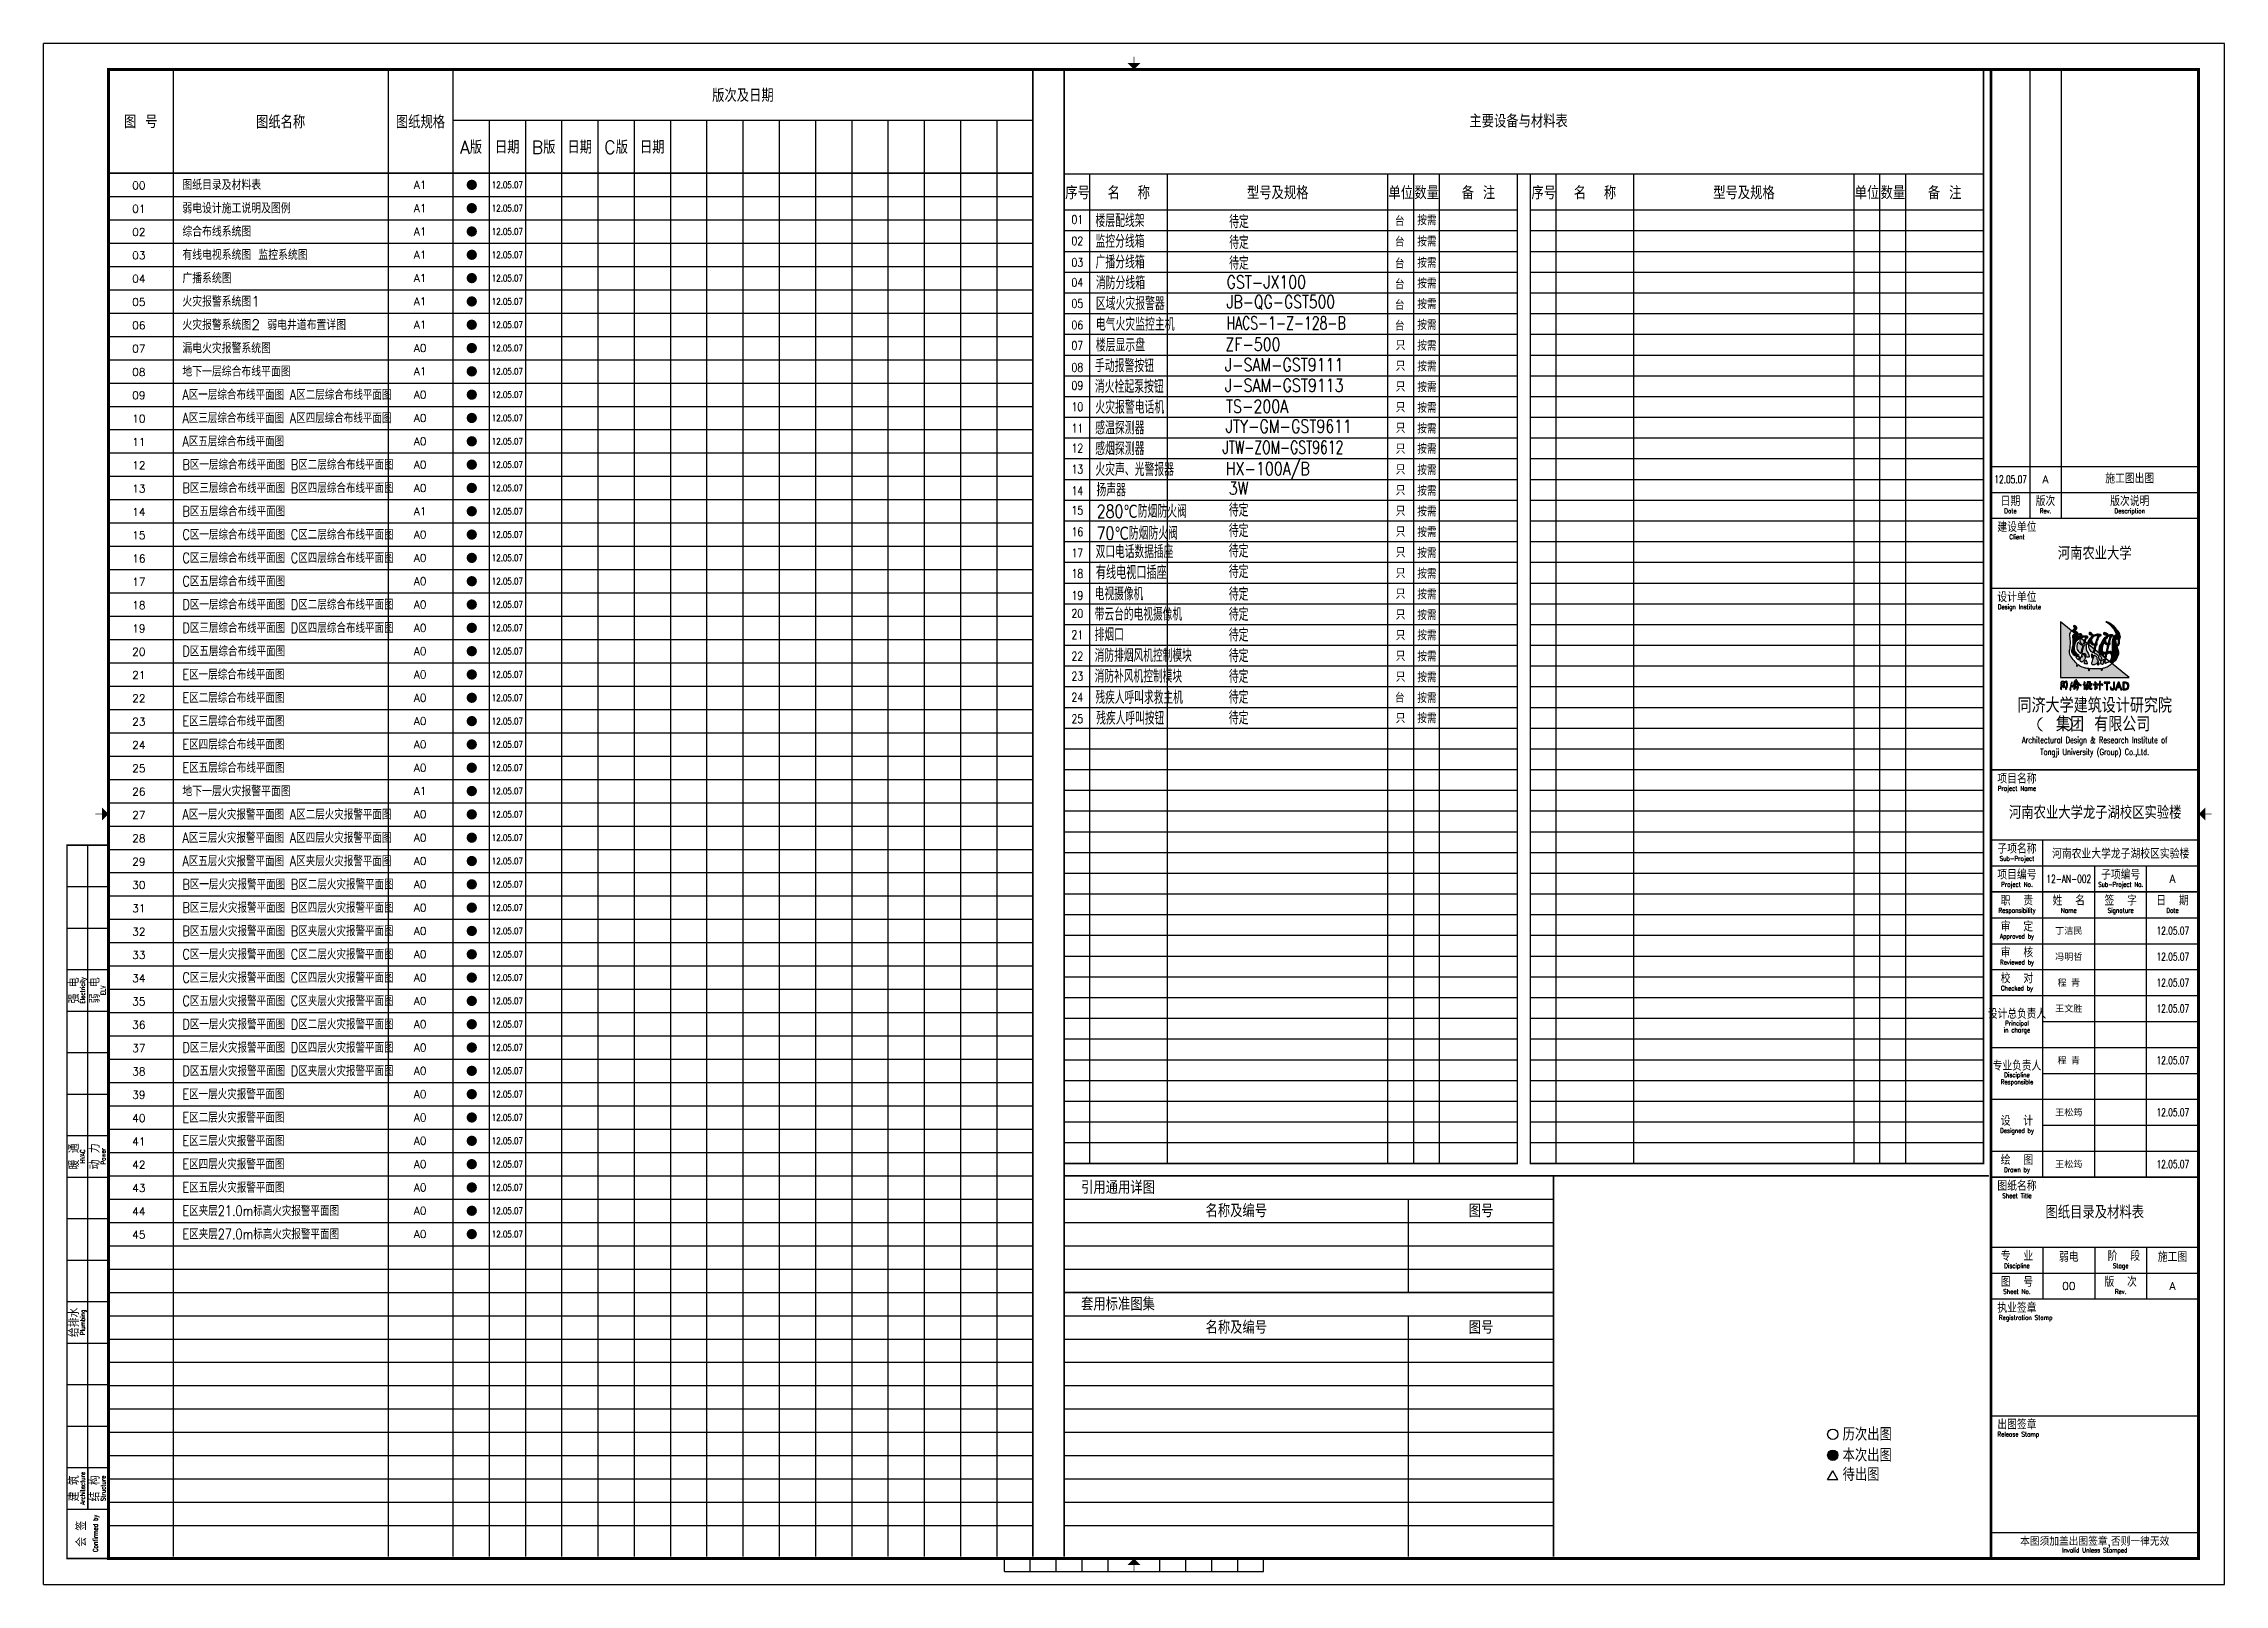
# Model space of a CAD drawing. Extents: x 913510 to 997610, y -270398 to 254224.
# Drawn here: x 913510 to 997610, y 194824 to 254224 of the extents above; entities that cross this region are included whole.
import ezdxf
from ezdxf.enums import TextEntityAlignment as Align

# ---------------------------------------------------------------- set-up
doc = ezdxf.new("R2010")
doc.units = 0
doc.header["$LTSCALE"] = 1000
doc.header["$MEASUREMENT"] = 0
doc.layers.add('EQUIP', color=3, linetype='Continuous')
doc.layers.add('图框', color=139, linetype='Continuous')
doc.styles.add('-GBCBIGGBENOR', font='GBENOR.shx', dxfattribs={"bigfont": 'GBCBIG.shx'})
doc.styles.add('-TJHZTXTTJROMANS', font='TJROMANS.shx', dxfattribs={"bigfont": 'TJHZTXT.shx'})
doc.styles.add('IDQSTYLE', font='tjromand.shx', dxfattribs={"width": 0.7, "bigfont": 'tjhztxt.shx'})
doc.styles.add('TKZ1', font='tjromant.shx', dxfattribs={"bigfont": 'tjhts.shx'})
doc.styles.add('TKZ1_tjhts.shx', font='tjromant.shx', dxfattribs={"bigfont": 'tjhts.shx'})
doc.styles.add('TKZ2', font='romant.shx', dxfattribs={"width": 0.7, "bigfont": 'tjhts.shx'})
doc.styles.add('TKZ2_tjkts.shx', font='tjromant.shx', dxfattribs={"bigfont": 'tjkts.shx'})
doc.styles.add('车', font='simhei.ttf')

msp = doc.modelspace()

# ---------------------------------------------------------------- texts
at = {"style": 'TKZ2_tjkts.shx'}
for s, p in [('版次及日期', (940478, 252251)), ('图 号', (917255, 251227)), ('图纸名称', (922649, 251227)), ('图纸规格', (928043, 251227)), ('A版', (929990, 250253)), ('日期', (931389, 250253)), ('B版', (932787, 250253)), ('日期', (934185, 250253)), ('C版', (935584, 250253)), ('日期', (936982, 250253)), ('序号', (953383, 248498)), ('名  称', (955360, 248498)), ('型号及规格', (961103, 248498)), ('单位', (965848, 248498)), ('数量', (966846, 248498)), ('备 注', (968844, 248498)), ('序号', (971362, 248498)), ('名  称', (973339, 248498)), ('型号及规格', (979082, 248498)), ('单位', (983826, 248498)), ('数量', (984825, 248498)), ('备 注', (986823, 248498))]:
    msp.add_text(s, height=499.4, dxfattribs=at).set_placement(p, align=Align.MIDDLE)
for s, height, style, p in [('主要设备与材料表', 499.4, 'TKZ2_tjkts.shx', (970392, 251234)), ('A1', 299.6, 'TKZ1', (928029, 248780)), ('A1', 299.6, 'TKZ1', (928029, 247881)), ('A1', 299.6, 'TKZ1', (928029, 246982)), ('A1', 299.6, 'TKZ1', (928029, 246083)), ('A1', 299.6, 'TKZ1', (928029, 245184)), ('A1', 299.6, 'TKZ1', (928029, 244285)), ('A1', 299.6, 'TKZ1', (928029, 243386)), ('A0', 299.6, 'TKZ1', (928029, 242487)), ('A1', 299.6, 'TKZ1', (928029, 241589)), ('A0', 299.6, 'TKZ1', (928029, 240690)), ('A0', 299.6, 'TKZ1', (928029, 239791)), ('A0', 299.6, 'TKZ1', (928029, 238892)), ('A0', 299.6, 'TKZ1', (928029, 237993)), ('A0', 299.6, 'TKZ1', (928029, 237094)), ('A1', 299.6, 'TKZ1', (928029, 236195)), ('A0', 299.6, 'TKZ1', (928029, 235296)), ('A0', 299.6, 'TKZ1', (928029, 234397)), ('A0', 299.6, 'TKZ1', (928029, 233498)), ('A0', 299.6, 'TKZ1', (928029, 232599)), ('A0', 299.6, 'TKZ1', (928029, 231700)), ('A0', 299.6, 'TKZ1', (928029, 230801)), ('A0', 299.6, 'TKZ1', (928029, 229902)), ('A0', 299.6, 'TKZ1', (928029, 229004)), ('A0', 299.6, 'TKZ1', (928029, 228105)), ('A0', 299.6, 'TKZ1', (928029, 227206)), ('A0', 299.6, 'TKZ1', (928029, 226307)), ('A1', 299.6, 'TKZ1', (928029, 225408)), ('A0', 299.6, 'TKZ1', (928029, 224509)), ('A0', 299.6, 'TKZ1', (928029, 223610)), ('A0', 299.6, 'TKZ1', (928029, 222711)), ('A0', 299.6, 'TKZ1', (928029, 221812)), ('A0', 299.6, 'TKZ1', (928029, 220913)), ('A0', 299.6, 'TKZ1', (928029, 220014)), ('A0', 299.6, 'TKZ1', (928029, 219115)), ('A0', 299.6, 'TKZ1', (928029, 218216)), ('A0', 299.6, 'TKZ1', (928029, 217317)), ('A0', 299.6, 'TKZ1', (928029, 216419)), ('A0', 299.6, 'TKZ1', (928029, 215520)), ('A0', 299.6, 'TKZ1', (928029, 214621)), ('A0', 299.6, 'TKZ1', (928029, 213722)), ('A0', 299.6, 'TKZ1', (928029, 212823)), ('A0', 299.6, 'TKZ1', (928029, 211924)), ('A0', 299.6, 'TKZ1', (928029, 211025)), ('A0', 299.6, 'TKZ1', (928029, 210126)), ('引用通用详图', 499.4, 'TKZ2', (954942, 210126)), ('名称及编号', 499.4, 'TKZ2', (959505, 209227)), ('图号', 499.4, 'TKZ2', (968944, 209227)), ('A0', 299.6, 'TKZ1', (928029, 209227)), ('A0', 299.6, 'TKZ1', (928029, 208328)), ('套用标准图集', 499.4, 'TKZ2', (954942, 205631)), ('名称及编号', 499.4, 'TKZ2', (959505, 204732)), ('图号', 499.4, 'TKZ2', (968944, 204732))]:
    msp.add_text(s, height=height, dxfattribs=dict(style=style)).set_placement(p, align=Align.MIDDLE_CENTER)
at = {"style": 'TKZ1'}
for s, height, p in [('图纸目录及材料表', 399.5, (918861, 248780)), ('00', 299.6, (916931, 248755)), ('弱电设计施工说明及图例', 399.52, (918861, 247881)), ('01', 299.6, (916931, 247856)), ('02', 299.6, (916931, 246957)), ('综合布线系统图', 399.5, (918861, 246982)), ('03', 299.6, (916931, 246058)), ('有线电视系统图 监控系统图', 399.52, (918861, 246083)), ('04', 299.6, (916931, 245159)), ('广播系统图', 399.5, (918861, 245184)), ('05', 299.6, (916931, 244261)), ('火灾报警系统图1', 399.5, (918861, 244285)), ('06', 299.6, (916931, 243362)), ('火灾报警系统图2 弱电井道布置详图', 399.52, (918861, 243386)), ('07', 299.6, (916931, 242463)), ('漏电火灾报警系统图', 399.5, (918861, 242487)), ('08', 299.6, (916931, 241564)), ('地下一层综合布线平面图', 399.52, (918861, 241589)), ('09', 299.6, (916931, 240665)), ('10', 299.6, (916931, 239766)), ('11', 299.6, (916931, 238867)), ('12', 299.6, (916931, 237968)), ('13', 299.6, (916931, 237069)), ('14', 299.6, (916931, 236170)), ('15', 299.6, (916931, 235271)), ('16', 299.6, (916931, 234372)), ('17', 299.6, (916931, 233473)), ('18', 299.6, (916931, 232574)), ('19', 299.6, (916931, 231675)), ('20', 299.6, (916931, 230777)), ('21', 299.6, (916931, 229878)), ('22', 299.6, (916931, 228979)), ('23', 299.6, (916931, 228080)), ('24', 299.6, (916931, 227181)), ('25', 299.6, (916931, 226282)), ('26', 299.6, (916931, 225383)), ('地下一层火灾报警平面图', 399.52, (918861, 225408)), ('27', 299.6, (916931, 224484)), ('28', 299.6, (916931, 223585)), ('29', 299.6, (916931, 222686)), ('30', 299.6, (916931, 221787)), ('31', 299.6, (916931, 220888)), ('32', 299.6, (916931, 219989)), ('33', 299.6, (916931, 219090)), ('34', 299.6, (916931, 218192)), ('35', 299.6, (916931, 217293)), ('36', 299.6, (916931, 216394)), ('37', 299.6, (916931, 215495)), ('38', 299.6, (916931, 214596)), ('39', 299.6, (916931, 213697)), ('40', 299.6, (916931, 212798)), ('41', 299.6, (916931, 211899)), ('42', 299.6, (916931, 211000)), ('43', 299.6, (916931, 210101)), ('44', 299.6, (916931, 209202)), ('45', 299.6, (916931, 208303))]:
    msp.add_text(s, height=height, dxfattribs=at).set_placement(p, align=Align.MIDDLE_LEFT)
at = {"style": 'TKZ1', "width": 0.8}
for s, p in [('01', (953149, 247275)), ('02', (953149, 246451)), ('03', (953149, 245626)), ('04', (953149, 244855)), ('05', (953149, 244041)), ('06', (953149, 243211)), ('07', (953149, 242419)), ('08', (953149, 241573)), ('09', (953149, 240882)), ('10', (953149, 240059)), ('11', (953149, 239234)), ('12', (953149, 238462)), ('13', (953149, 237649)), ('14', (953149, 236819)), ('15', (953149, 236064)), ('16', (953149, 235238)), ('17', (953149, 234422)), ('18', (953149, 233629)), ('19', (953149, 232784)), ('20', (953149, 232093)), ('21', (953149, 231269)), ('22', (953149, 230444)), ('23', (953149, 229673)), ('24', (953149, 228859)), ('25', (953149, 228029))]:
    msp.add_text(s, height=329.6, dxfattribs=at).set_placement(p)
for s, p in [('A区一层综合布线平面图 A区二层综合布线平面图', (918861, 240690)), ('A区三层综合布线平面图 A区四层综合布线平面图', (918861, 239791)), ('A区五层综合布线平面图', (918861, 238892)), ('B区一层综合布线平面图 B区二层综合布线平面图', (918861, 237993)), ('B区三层综合布线平面图 B区四层综合布线平面图', (918861, 237094)), ('B区五层综合布线平面图', (918861, 236195)), ('C区一层综合布线平面图 C区二层综合布线平面图', (918861, 235296)), ('C区三层综合布线平面图 C区四层综合布线平面图', (918861, 234397)), ('C区五层综合布线平面图', (918861, 233498)), ('D区一层综合布线平面图 D区二层综合布线平面图', (918861, 232599)), ('D区三层综合布线平面图 D区四层综合布线平面图', (918861, 231700)), ('D区五层综合布线平面图', (918861, 230801)), ('E区一层综合布线平面图', (918861, 229902)), ('E区二层综合布线平面图', (918861, 229004)), ('E区三层综合布线平面图', (918861, 228105)), ('E区四层综合布线平面图', (918861, 227206)), ('E区五层综合布线平面图', (918861, 226307)), ('A区一层火灾报警平面图 A区二层火灾报警平面图', (918861, 224509)), ('A区三层火灾报警平面图 A区四层火灾报警平面图', (918861, 223610)), ('A区五层火灾报警平面图 A区夹层火灾报警平面图', (918861, 222711)), ('B区一层火灾报警平面图 B区二层火灾报警平面图', (918861, 221812)), ('B区三层火灾报警平面图 B区四层火灾报警平面图', (918861, 220913)), ('B区五层火灾报警平面图 B区夹层火灾报警平面图', (918861, 220014)), ('C区一层火灾报警平面图 C区二层火灾报警平面图', (918861, 219115)), ('C区三层火灾报警平面图 C区四层火灾报警平面图', (918861, 218216)), ('C区五层火灾报警平面图 C区夹层火灾报警平面图', (918861, 217317)), ('D区一层火灾报警平面图 D区二层火灾报警平面图', (918861, 216419)), ('D区三层火灾报警平面图 D区四层火灾报警平面图', (918861, 215520)), ('D区五层火灾报警平面图 D区夹层火灾报警平面图', (918861, 214621)), ('E区一层火灾报警平面图', (918861, 213722)), ('E区二层火灾报警平面图', (918861, 212823)), ('E区三层火灾报警平面图', (918861, 211924)), ('E区四层火灾报警平面图', (918861, 211025)), ('E区五层火灾报警平面图', (918861, 210126)), ('E区夹层21.0m标高火灾报警平面图', (918861, 209227)), ('E区夹层27.0m标高火灾报警平面图', (918861, 208328))]:
    msp.add_text(s, height=399.52, dxfattribs=at).set_placement(p, align=Align.MIDDLE_LEFT)
at = {"style": 'TKZ2'}
for s, p in [('历次出图', (982887, 200361)), ('待出图', (982887, 198812)), ('本次出图', (982887, 199555))]:
    msp.add_text(s, height=499.4, dxfattribs=at).set_placement(p)
at = {"layer": 'EQUIP', "style": '-TJHZTXTTJROMANS'}
for s, height, width, p in [('楼层配线架', 499.4, 0.8, (954072, 247398)), ('监控分线箱', 499.4, 0.8, (954072, 246601)), ('广播分线箱', 499.4, 0.8, (954076, 245802)), ('消防分线箱', 499.4, 0.8, (954088, 245003)), ('区域火灾报警器', 499.4, 0.8, (954088, 244202)), ('JB-QG-GST500', 499.41, 0.784767, (959130, 244271)), ('电气火灾监控主机', 499.4, 0.8, (954088, 243403)), ('HACS-1-Z-128-B', 499.41, 0.701053, (959130, 243453)), ('楼层显示盘', 499.4, 0.8, (954088, 242602)), ('手动报警按钮', 499.4, 0.8, (954056, 241806)), ('消火栓起泵按钮', 499.4, 0.8, (954049, 241005)), ('感温探测器', 499.4, 0.8, (954064, 239409)), ('火灾报警电话机', 499.4, 0.8, (954068, 240206)), ('感烟探测器', 499.4, 0.8, (954064, 238610)), ('火灾声、光警报器', 499.4, 0.8, (954068, 237809)), ('扬声器', 499.4, 0.8, (954111, 237016)), ('3W', 499.4, 0.8, (959217, 237086, 2044)), ('280℃防烟防火阀', 499.4, 0.8, (954122, 236194)), ('70℃防烟防火阀', 499.4, 0.8, (954120, 235350))]:
    msp.add_text(s, height=height, dxfattribs=dict(at, width=width)).set_placement(p, align=Align.MIDDLE_LEFT)
for s, height, width, p in [('待定', 499.4, 0.8, (959230, 247106, 2044)), ('待定', 499.4, 0.8, (959230, 246307, 2044)), ('待定', 499.4, 0.8, (959230, 245508, 2044)), ('GST-JX100', 499.4, 0.8, (959130, 244781)), ('ZF-500', 499.4, 0.8, (959084, 242386)), ('J-SAM-GST9111', 499.41, 0.8, (959062, 241592)), ('J-SAM-GST9113', 499.41, 0.8, (959067, 240802)), ('TS-200A', 499.4, 0.8, (959106, 239992)), ('JTY-GM-GST9611', 499.41, 0.8, (959099, 239225)), ('JTW-ZOM-GST9612', 499.41, 0.7, (958974, 238415)), ('HX-100A/B', 499.4, 0.8, (959102, 237592)), ('待定', 499.4, 0.8, (959217, 235990, 2044)), ('待定', 499.4, 0.8, (959217, 235195, 2044)), ('待定', 499.4, 0.8, (959217, 234415, 2044)), ('待定', 499.4, 0.8, (959217, 233616, 2044)), ('待定', 499.4, 0.8, (959217, 232748, 2044)), ('待定', 499.4, 0.8, (959217, 231972, 2044)), ('待定', 499.4, 0.8, (959217, 231173, 2044)), ('待定', 499.4, 0.8, (959217, 230374, 2044)), ('待定', 499.4, 0.8, (959217, 229575, 2044)), ('待定', 499.4, 0.8, (959217, 228776, 2044)), ('待定', 499.4, 0.8, (959217, 227977, 2044))]:
    msp.add_text(s, height=height, dxfattribs=dict(at, width=width)).set_placement(p)
at = {"layer": 'EQUIP', "style": 'IDQSTYLE', "width": 0.8}
for s, height, p in [('台', 360, (965807, 247405, -1113)), ('按需', 359.7, (966856, 247439, -1113)), ('台', 360, (965807, 246606, -1113)), ('按需', 359.7, (966856, 246618, -1113)), ('台', 360, (965807, 245767, -1113)), ('按需', 359.7, (966856, 245801, -1113)), ('台', 360, (965807, 244968, -1113)), ('按需', 359.7, (966856, 245002, -1113)), ('台', 360, (965807, 244169, -1113)), ('按需', 359.7, (966856, 244203, -1113)), ('台', 360, (965807, 243370, -1113)), ('按需', 359.7, (966856, 243404, -1113)), ('只', 360, (965840, 242603, -1113)), ('按需', 359.7, (966856, 242605, -1113)), ('只', 360, (965840, 241804, -1113)), ('按需', 359.7, (966856, 241805, -1113)), ('只', 360, (965840, 241005, -1113)), ('按需', 359.7, (966856, 241006, -1113)), ('只', 360, (965840, 240206, -1113)), ('按需', 359.7, (966856, 240207, -1113)), ('只', 360, (965840, 239407, -1113)), ('按需', 359.7, (966856, 239408, -1113)), ('只', 360, (965840, 238608, -1113)), ('按需', 359.7, (966856, 238628, -1113)), ('按需', 359.7, (966856, 237810, -1113)), ('只', 360, (965840, 237809, -1113)), ('只', 360, (965840, 237010, -1113)), ('按需', 359.7, (966856, 237011, -1113)), ('只', 360, (965840, 236211, -1113)), ('按需', 359.7, (966856, 236212, -1113)), ('只', 360, (965840, 235412, -1113)), ('按需', 359.7, (966856, 235413, -1113)), ('只', 360, (965840, 234613, -1113)), ('按需', 359.7, (966856, 234614, -1113)), ('只', 360, (965840, 233814, -1113)), ('按需', 359.7, (966856, 233815, -1113)), ('只', 360, (965840, 233015, -1113)), ('按需', 359.7, (966856, 233016, -1113)), ('只', 360, (965840, 232216, -1113)), ('按需', 359.7, (966856, 232217, -1113)), ('只', 360, (965840, 231416, -1113)), ('按需', 359.7, (966856, 231437, -1113)), ('只', 360, (965840, 230617, -1113)), ('按需', 359.7, (966856, 230619, -1113)), ('只', 360, (965840, 229818, -1113)), ('按需', 359.7, (966856, 229820, -1113)), ('台', 360, (965807, 229027, -1113)), ('按需', 359.7, (966856, 229021, -1113)), ('只', 360, (965840, 228220, -1113)), ('按需', 359.7, (966856, 228240, -1113))]:
    msp.add_text(s, height=height, dxfattribs=at).set_placement(p, align=Align.MIDDLE)
at = {"layer": 'EQUIP', "style": '-GBCBIGGBENOR'}
for s, height, p in [('双口电话数据插座', 499.4, (954080, 234636)), ('有线电视口插座', 520.2, (954089, 233835)), ('电视摄像机', 499.4, (954044, 233011)), ('带云台的电视摄像机', 499.4, (954044, 232224)), ('排烟口', 499.4, (954044, 231440)), ('消防排烟风机控制模块', 499.4, (954044, 230635)), ('消防补风机控制模块', 499.4, (954044, 229836)), ('残疾人呼叫求救主机', 499.4, (954071, 229017)), ('残疾人呼叫按钮', 499.4, (954103, 228217))]:
    msp.add_text(s, height=height, dxfattribs=at).set_placement(p, align=Align.MIDDLE_LEFT)
at = {"layer": '图框', "color": 0, "style": 'TKZ1', "width": 0.8}
for p in [(931396, 248780), (931396, 247881), (931396, 246982), (931396, 246083), (931396, 245184), (931396, 244285), (931396, 243386), (931396, 242487), (931396, 241589), (931396, 240690), (931396, 239791), (931396, 238892), (931396, 237993), (931396, 237094), (931396, 236195), (931396, 235296), (931396, 234397), (931396, 233498), (931396, 232599), (931396, 231700), (931396, 230801), (931396, 229902), (931396, 229004), (931396, 228105), (931396, 227206), (931396, 226307), (931396, 225408), (931396, 224509), (931396, 223610), (931396, 222711), (931396, 221812), (931396, 220913), (931396, 220014), (931396, 219115), (931396, 218216), (931396, 217317), (931396, 216419), (931396, 215520), (931396, 214621), (931396, 213722), (931396, 212823), (931396, 211924), (931396, 211025), (931396, 210126), (931396, 209227), (931396, 208328)]:
    msp.add_text('12.05.07', height=249.7, dxfattribs=at).set_placement(p, align=Align.MIDDLE)
at = {"layer": '图框', "style": 'TKZ1_tjhts.shx'}
for s, height, p in [('图纸目录及材料表', 500, (992610, 209174)), ('00', 300, (991610, 206324))]:
    msp.add_text(s, height=height, dxfattribs=at).set_placement(p, align=Align.MIDDLE_CENTER)

# ---------------------------------------------------------------- blocks, each defined once
blk = doc.blocks.new('TJAD_TK_LOGO')
at = {"layer": '图框'}
for points in [[(0.309, 0.239, -0.055111), (0.298, 0.218, -0.399817), (0.289, 0.213, -0.15154), (0.281, 0.216, -0.301448), (0.281, 0.226, 0.010306), (0.289, 0.248, -0.01851), (0.216, 0.33, -0.103184), (0.157, 0.423, -0.120959), (0.156, 0.5, 0.063512), (0.168, 0.638, 0.024265), (0.163, 0.716, -0.039016), (0.159, 0.759, -0.148803), (0.167, 0.795, -0.063522), (0.19, 0.819, -0.021561), (0.199, 0.827), (0, 0.989), (0, 0.014), (1.2, 0.014), (0.901, 0.256, -0.02734), (0.87, 0.232, -0.056811), (0.802, 0.195, -0.043653), (0.743, 0.178, 0.070224), (0.74, 0.168, -0.155586), (0.734, 0.146, -0.268078), (0.715, 0.144, 0.046034), (0.714, 0.151, -0.10837), (0.716, 0.158, 0.067272), (0.719, 0.172, 0.007869), (0.606, 0.171, -0.018474), (0.519, 0.174, 0.089356), (0.513, 0.16, -0.084297), (0.509, 0.144, -0.378712), (0.498, 0.137, -0.129516), (0.487, 0.142, 0.010082), (0.489, 0.148, -0.06366), (0.493, 0.159, -0.047427), (0.496, 0.17, 0.412458), (0.493, 0.175, 0.04646), (0.459, 0.179, -0.083304), (0.398, 0.192, -0.056916)], [(0.278, 0.851, 0.150805), (0.286, 0.87, 0.118181), (0.284, 0.888, 0.061251), (0.278, 0.901, 0.110829), (0.266, 0.912, 0.065976), (0.248, 0.919, 0.129921), (0.229, 0.92, 0.40681), (0.226, 0.916, 0.07663), (0.23, 0.907, -0.019502), (0.237, 0.896, -0.085799), (0.241, 0.884, -0.150999), (0.235, 0.858, -0.086307), (0.225, 0.846, -0.019332), (0.206, 0.833, 0.015742), (0.199, 0.827), (0.264, 0.775, -0.014783), (0.267, 0.774, -0.092021), (0.285, 0.767, -0.021612), (0.299, 0.758, 0.020501), (0.302, 0.757, -0.138406), (0.302, 0.756, -0.004327), (0.304, 0.756, 0.041521), (0.307, 0.755, 0.017006), (0.309, 0.756, 0.175362), (0.313, 0.76, 0.115175), (0.313, 0.77, 0.133458), (0.302, 0.795, 0.090138), (0.282, 0.811, 0.068529), (0.267, 0.817, -0.013934), (0.257, 0.819, -0.201719), (0.25, 0.824, -0.378426), (0.25, 0.831, -0.084166), (0.26, 0.837, 0.070184)], [(0.264, 0.775, 0.064867), (0.248, 0.774, 0.116531), (0.226, 0.765, 0.208218), (0.216, 0.75, 0.02194), (0.216, 0.741, -0.003556), (0.223, 0.64, -0.008585), (0.225, 0.606, -0.036626), (0.224, 0.587, -0.030322), (0.219, 0.565, 0.008639), (0.208, 0.528, 0.029199), (0.201, 0.493, 0.047639), (0.199, 0.469, 0.083135), (0.203, 0.45, 0.077424), (0.222, 0.419, 0.095524), (0.251, 0.392, 0.133345), (0.255, 0.391, 0.037671), (0.266, 0.395, -0.074764), (0.289, 0.401, -0.017227), (0.311, 0.402, 0.103318), (0.324, 0.403, 0.529251), (0.324, 0.406, 0.058891), (0.31, 0.414, -0.106556), (0.272, 0.441, -0.157893), (0.244, 0.5, -0.090292), (0.241, 0.541, -0.061166), (0.257, 0.612, -0.11155), (0.27, 0.637, -0.016825), (0.293, 0.661, -0.002917), (0.333, 0.697, 0.013927), (0.345, 0.708)], [(0.474, 0.731, 0.018572), (0.473, 0.731), (0.473, 0.732, 0.06936), (0.47, 0.733, 0.047212), (0.46, 0.735, 0.024282), (0.443, 0.735, -0.000753), (0.412, 0.735, -0.013374), (0.392, 0.736, -0.164458), (0.382, 0.74, -0.15617), (0.376, 0.751, 0.064833), (0.371, 0.765, 0.17195), (0.36, 0.774, 0.077232), (0.348, 0.779, 0.099365), (0.341, 0.778, 0.128164), (0.335, 0.776, 0.199677), (0.331, 0.766, 0.156287), (0.335, 0.754, 0.086381), (0.343, 0.746, 0.029794), (0.351, 0.742, -0.218512), (0.359, 0.734, -0.050196), (0.36, 0.726, -0.223734), (0.356, 0.72, -0.013892), (0.345, 0.708), (0.359, 0.697, -0.00619), (0.387, 0.712, -0.093205), (0.434, 0.721, -0.103421), (0.439, 0.72, -0.384925), (0.441, 0.717, -0.045853), (0.438, 0.703, -0.014561), (0.423, 0.658, 0.006316), (0.419, 0.648), (0.432, 0.637, -0.003465), (0.435, 0.644, -0.002724), (0.456, 0.704, -0.338072), (0.461, 0.707, 0.005218), (0.473, 0.707, 0.309415), (0.476, 0.708, 0.132077), (0.479, 0.71, 0.147744), (0.481, 0.715, 0.135646), (0.481, 0.723, 0.18433)], [(0.756, 0.375, 0.010654), (0.758, 0.371, 0.091005), (0.765, 0.363, 0.311976), (0.77, 0.363)]]:
    blk.add_hatch(color=256, dxfattribs=at).paths.add_polyline_path(points)
h = blk.add_hatch(color=256, dxfattribs=at)
h.paths.add_polyline_path([(0.712, 0.755, 0.083086), (0.708, 0.761, 0.127732), (0.701, 0.764, 0.060999), (0.673, 0.768, 0.050289), (0.649, 0.769, 0.061315), (0.626, 0.765, -0.058239), (0.605, 0.759, -0.023274), (0.577, 0.756, -0.318074), (0.565, 0.762, -0.012807), (0.546, 0.787, 0.176594), (0.527, 0.801, 0.141446), (0.512, 0.802, 0.254042), (0.501, 0.793, 0.094349), (0.5, 0.777, 0.272202), (0.507, 0.767, 0.06938), (0.523, 0.763, -0.099001), (0.54, 0.758, -0.173209), (0.549, 0.747, -0.244282), (0.547, 0.738, -0.042049), (0.531, 0.716, 0.019533), (0.504, 0.683, 0.074328), (0.489, 0.659, -0.003717), (0.466, 0.61), (0.494, 0.587, -0.03259), (0.498, 0.607, -0.114709), (0.504, 0.617), (0.507, 0.619), (0.509, 0.62), (0.512, 0.62), (0.514, 0.619), (0.523, 0.614), (0.529, 0.609), (0.548, 0.592), (0.554, 0.586), (0.555, 0.586, 0.137325), (0.563, 0.582, 0.052206), (0.581, 0.58, -0.039081), (0.596, 0.578, -0.061234), (0.6, 0.577, -0.389955), (0.602, 0.574, -0.015439), (0.601, 0.566, -0.009793), (0.592, 0.514, -0.001555), (0.591, 0.509), (0.606, 0.496, -0.005675), (0.613, 0.522, 0.021764), (0.624, 0.57, -0.037231), (0.627, 0.579, -0.166808), (0.63, 0.581, 0.014415), (0.637, 0.584, 0.232872), (0.642, 0.591, 0.087887), (0.641, 0.601, 0.002273), (0.638, 0.615, -0.178357), (0.638, 0.619, -0.001216), (0.651, 0.66, -0.011476), (0.664, 0.699, -0.017032), (0.676, 0.729, -0.192629), (0.689, 0.74, -0.05264), (0.702, 0.745, 0.121865), (0.712, 0.748, 0.384919)])
h.paths.add_polyline_path([(0.597, 0.737, -0.021509), (0.628, 0.747, -0.053885), (0.638, 0.749, -0.363115), (0.652, 0.741, -0.093078), (0.646, 0.705, 0.023125), (0.622, 0.626, -0.067346), (0.613, 0.603, -0.278742), (0.606, 0.6, -0.067064), (0.586, 0.602, -0.223721), (0.563, 0.619, -0.070697), (0.543, 0.661, -0.171192), (0.544, 0.69, -0.090372), (0.564, 0.717, -0.097027)], flags=16)
h = blk.add_hatch(color=256, dxfattribs=at)
h.paths.add_polyline_path([(0.982, 0.688, -0.266995), (0.988, 0.691, -0.078548), (0.994, 0.689, -0.061401), (1.001, 0.685, -0.140506), (1.007, 0.676, -0.075077), (1.01, 0.653, -0.023792), (1.008, 0.62, 0.028581), (1.007, 0.585, 0.083513), (1.009, 0.572, 0.556873), (1.014, 0.571, 0.099876), (1.028, 0.596, 0.058859), (1.035, 0.633, 0.00868), (1.036, 0.66, -0.055868), (1.045, 0.71, 0.012909), (1.049, 0.719, 0.07627), (1.048, 0.734, 0.168287), (0.983, 0.856, 0.045812), (0.89, 0.946, 0.082299), (0.824, 0.983, 0.045024), (0.802, 0.988, 0.184323), (0.796, 0.987, 0.401214), (0.797, 0.985, 0.073894), (0.803, 0.98, 0.009968), (0.828, 0.967, -0.045085), (0.849, 0.953, -0.042435), (0.89, 0.913, -0.014659), (0.933, 0.859, -0.075958), (0.979, 0.767, 0.183281), (0.919, 0.704, 0.093166), (0.905, 0.577, 0.002645), (0.905, 0.539), (0.95, 0.539, -0.021718), (0.951, 0.561, -0.060902), (0.951, 0.563, -0.750169), (0.953, 0.563, -0.062141), (0.956, 0.558, -0.02804), (0.962, 0.541, -0.001207), (0.963, 0.539), (0.999, 0.539), (0.998, 0.542), (0.986, 0.581, -0.042759), (0.971, 0.648, -0.166183), (0.976, 0.68, -0.02967)])
h.paths.add_polyline_path([(0.921, 0.747, 0.337691), (0.922, 0.75, 0.234051), (0.918, 0.756, 0.085029), (0.898, 0.762, 0.109404), (0.867, 0.76, 0.027051), (0.842, 0.75, 0.096966), (0.82, 0.779, 0.147389), (0.788, 0.798, 0.110178), (0.765, 0.798, 0.193659), (0.754, 0.789, 0.105864), (0.751, 0.781, 0.322715), (0.756, 0.77, 0.090222), (0.775, 0.763, 0.021428), (0.79, 0.76, -0.062248), (0.802, 0.756, -0.0489), (0.814, 0.75, 0.061445), (0.828, 0.743, 0.045204), (0.773, 0.709, 0.105153), (0.746, 0.68, 0.017534), (0.699, 0.593, 0.04727), (0.677, 0.539), (0.731, 0.539, -0.016538), (0.733, 0.546, -0.06987), (0.755, 0.615, -0.55525), (0.762, 0.616, 0.087068), (0.773, 0.608, 0.000587), (0.779, 0.605, 0.051645), (0.781, 0.604, 0.002312), (0.798, 0.592, 0.1078), (0.815, 0.585, 0.06971), (0.83, 0.588, -0.002349), (0.824, 0.554, -0.014725), (0.822, 0.539), (0.839, 0.539, -0.003665), (0.842, 0.55, -0.003176), (0.85, 0.584, -0.214328), (0.855, 0.589, 0.079005), (0.864, 0.594, 0.136284), (0.869, 0.604, 0.042038), (0.87, 0.61, 0.121208), (0.869, 0.615, 0.033156), (0.864, 0.622, -0.089896), (0.861, 0.627, -0.153361), (0.862, 0.632, -0.00558), (0.876, 0.678, -0.02004), (0.892, 0.724, -0.10938), (0.9, 0.737, 0.024126), (0.911, 0.741, 0.094696)])
h.paths.add_polyline_path([(0.871, 0.737, -0.143663), (0.867, 0.714, 0.018808), (0.849, 0.654, -0.117601), (0.837, 0.612, -0.229986), (0.819, 0.61, -0.2857), (0.79, 0.639, -0.267121), (0.803, 0.697, -0.053371), (0.832, 0.724, -0.07094), (0.861, 0.743, -0.49062)], flags=16)
h = blk.add_hatch(color=256, dxfattribs=at)
h.paths.add_polyline_path([(0.393, 0.563, -0.011586), (0.397, 0.579, 0.253288), (0.396, 0.579, 0.095247), (0.388, 0.58, -0.0106), (0.376, 0.58, -0.133876), (0.361, 0.583, -0.082431), (0.345, 0.596, -0.01622), (0.332, 0.612, 0.042319), (0.324, 0.621, 0.140851), (0.317, 0.624, 0.145933), (0.308, 0.622, 0.038492), (0.302, 0.618), (0.302, 0.618, 0.000616), (0.3, 0.616, 0.032553), (0.298, 0.615, 0.095329), (0.294, 0.61, 0.096767), (0.291, 0.597, -0.001525), (0.288, 0.574, 0.034244), (0.285, 0.552, 0.085899), (0.292, 0.504, 0.097395), (0.314, 0.467, 0.083463), (0.339, 0.445, 0.098864), (0.352, 0.441, 0.30663), (0.356, 0.443, 0.075685), (0.361, 0.453, 0.009946), (0.371, 0.491, -0.023424), (0.378, 0.51, 0.034776)])
h.paths.add_polyline_path([(0.333, 0.372, 0.321528), (0.33, 0.377, 0.021484), (0.291, 0.382, 0.022843), (0.282, 0.382, 0.102534), (0.276, 0.381, 0.130045), (0.272, 0.378, 0.267367), (0.271, 0.374, -0.005872), (0.276, 0.364, 0.058515), (0.28, 0.355, 0.081344), (0.295, 0.338, 0.099387), (0.309, 0.33, 0.035917), (0.315, 0.328, 0.245908), (0.318, 0.33, 0.105203), (0.327, 0.349, -0.034055), (0.332, 0.365, 0.056891)])
h.paths.add_polyline_path([(0.431, 0.34, 0.245812), (0.436, 0.359, 0.065072), (0.425, 0.393, 0.134826), (0.425, 0.393, -0.114996), (0.425, 0.394, 0.061748), (0.418, 0.405, 0.16919), (0.41, 0.409, 0.009694), (0.393, 0.411, 0.017654), (0.382, 0.412, 0.044621), (0.374, 0.411, 0.15913), (0.368, 0.408, 0.263058), (0.367, 0.404, 0.037983), (0.375, 0.384, -0.091013), (0.378, 0.375, -0.183458), (0.376, 0.37, -0.186991), (0.37, 0.367, -0.076588), (0.364, 0.367, 0.012233), (0.357, 0.368, 0.175338), (0.353, 0.367, 0.023216), (0.34, 0.33, 0.04069), (0.336, 0.312, 0.28537), (0.339, 0.306, 0.048651), (0.347, 0.302, -0.083296), (0.359, 0.295, 0.044689), (0.367, 0.289, 0.196761), (0.378, 0.288, 0.127879), (0.395, 0.298, 0.050671)])
h.paths.add_polyline_path([(0.463, 0.285, 0.013244), (0.461, 0.293, 0.042352), (0.454, 0.311, 0.086452), (0.451, 0.314, 0.181931), (0.447, 0.314, 0.105167), (0.437, 0.307, 0.063777), (0.422, 0.289, 0.079039), (0.415, 0.273, 0.295118), (0.417, 0.263, 0.12746), (0.426, 0.259, 0.051219), (0.438, 0.258, -0.006938), (0.459, 0.255, 0.101871), (0.472, 0.256, 0.282022), (0.475, 0.26, 0.127329), (0.473, 0.266), (0.473, 0.266, -0.004335)])
h.paths.add_polyline_path([(0.658, 0.308, -0.058552), (0.645, 0.335, -0.043685), (0.641, 0.359, 0.088622), (0.637, 0.372, 0.151789), (0.622, 0.385, -0.046532), (0.606, 0.394, 0.04555), (0.599, 0.398, 0.043142), (0.597, 0.399), (0.597, 0.399, 0.251715), (0.586, 0.396, 0.137334), (0.576, 0.371, -0.022108), (0.571, 0.349, 0.025269), (0.557, 0.305, -0.028381), (0.55, 0.284, 0.095667), (0.544, 0.258, 0.266705), (0.554, 0.241, 0.133638), (0.581, 0.24, 0.117773), (0.634, 0.259, 0.081266), (0.66, 0.285, 0.080524), (0.663, 0.292), (0.663, 0.292), (0.664, 0.292), (0.664, 0.295), (0.663, 0.295, 0.059624)])
h.paths.add_polyline_path([(0.568, 0.406, 0.121011), (0.564, 0.41, 0.051248), (0.55, 0.42, 0.077555), (0.545, 0.422, 0.238499), (0.542, 0.421, 0.167798), (0.541, 0.418, 0.09655), (0.541, 0.4, -0.014406), (0.543, 0.392, -0.00033), (0.545, 0.375, 0.1059), (0.551, 0.357, 0.313865), (0.556, 0.357, 0.231713), (0.56, 0.364, 0.026659), (0.564, 0.385, -0.007425), (0.568, 0.4, 0.16995)])
h.paths.add_polyline_path([(0.679, 0.25, 0.082015), (0.68, 0.258, 0.360369), (0.675, 0.264, 0.094324), (0.668, 0.263, 0.109868), (0.666, 0.263, -0.017853), (0.664, 0.262), (0.663, 0.262, 0.095638), (0.652, 0.251, 0.069381), (0.647, 0.242, 0.391778), (0.649, 0.238, 0.16265), (0.658, 0.237, 0.029698), (0.663, 0.239), (0.664, 0.239, 0.027865), (0.674, 0.243, 0.232972)])
h.paths.add_polyline_path([(0.765, 0.309, -0.00792), (0.766, 0.312, -0.04061), (0.767, 0.316, 0.057732), (0.769, 0.323, 0.231089), (0.766, 0.331, 0.223752), (0.755, 0.33, 0.032861), (0.734, 0.315, -0.012035), (0.716, 0.303, 0.160241), (0.7, 0.287, 0.160304), (0.7, 0.267, 0.221951), (0.709, 0.256, 0.080228), (0.726, 0.248, 0.124433), (0.741, 0.247, 0.177577), (0.748, 0.255, 0.06059), (0.758, 0.283, -0.013372)])
h = blk.add_hatch(color=256, dxfattribs=at)
h.paths.add_polyline_path([(0.419, 0.648), (0.359, 0.697, 0.122439), (0.344, 0.679, 0.077208), (0.338, 0.662, 0.221374), (0.343, 0.64, -0.044103), (0.353, 0.625, 0.092474), (0.367, 0.606, 0.149827), (0.383, 0.599, 0.078107), (0.401, 0.6, 0.300992), (0.408, 0.607, 0.003448), (0.412, 0.624, -0.014936)])
h.paths.add_polyline_path([(0.448, 0.531, -0.118411), (0.466, 0.61), (0.432, 0.637, 0.013731), (0.424, 0.609, 0.354128), (0.426, 0.607, 0.149403), (0.425, 0.606, -0.033756), (0.429, 0.605, -0.301225), (0.432, 0.602, -0.067966), (0.431, 0.585, -0.155357), (0.425, 0.583, -0.0383), (0.418, 0.581, 0.394404), (0.414, 0.577, -0.002997), (0.393, 0.506, 0.027314), (0.376, 0.437, 0.262389), (0.377, 0.431, 0.054171), (0.409, 0.43, -0.120269), (0.432, 0.428, -0.238212), (0.445, 0.415, -0.030328), (0.452, 0.384, 0.177342), (0.459, 0.369, 0.189169), (0.473, 0.367, 0.024901), (0.494, 0.37, 0.43233), (0.503, 0.381, 0.054023), (0.499, 0.406, 0.072563), (0.493, 0.423, -0.024272), (0.473, 0.455, -0.09052)])
h.paths.add_polyline_path([(0.591, 0.509), (0.494, 0.587, 0.02545), (0.492, 0.572, 0.128799), (0.501, 0.52, 0.044216), (0.522, 0.484, 0.076323), (0.548, 0.46, 0.034366), (0.562, 0.452, 0.076032), (0.572, 0.449, 0.341488), (0.575, 0.451, 0.069217), (0.584, 0.479, 0.009229)])
h.paths.add_polyline_path([(0.606, 0.496, 0.003269), (0.602, 0.481, 0.051211), (0.597, 0.445, 0.204101), (0.599, 0.435, -0.011598), (0.623, 0.42, -0.044991), (0.66, 0.394, -0.200983), (0.669, 0.38, -0.006426), (0.679, 0.338, 0.079721), (0.687, 0.311, 0.326464), (0.691, 0.309, 0.087838), (0.695, 0.311, 0.087656), (0.715, 0.332, 0.286319), (0.72, 0.36, 0.076349), (0.701, 0.389, -0.160397), (0.676, 0.44), (0.676, 0.44)])
h.paths.add_polyline_path([(0.852, 0.297), (0.79, 0.347, 0.007087), (0.777, 0.301, 0.070922), (0.774, 0.275, 0.248353), (0.779, 0.265, 0.199635), (0.795, 0.268, -0.006886), (0.813, 0.275, 0.05678), (0.847, 0.293, 0.006803)])
h = blk.add_hatch(color=256, dxfattribs=at)
h.paths.add_polyline_path([(0.952, 0.5, -0.00262), (0.951, 0.526, -0.01182), (0.95, 0.539), (0.905, 0.539, 0.006126), (0.905, 0.449, 0.002492), (0.906, 0.412, 0.048247), (0.887, 0.46, 0.065909), (0.883, 0.465, 0.224936), (0.877, 0.467, 0.038284), (0.864, 0.466, -0.06616), (0.83, 0.465, -0.485088), (0.827, 0.467, -0.101913), (0.828, 0.487, -0.016956), (0.839, 0.539), (0.822, 0.539, -0.017973), (0.817, 0.52, -0.010562), (0.81, 0.476, -0.208845), (0.803, 0.461, -0.11949), (0.791, 0.457, -0.131776), (0.748, 0.465, -0.127624), (0.732, 0.488, -0.118385), (0.731, 0.539), (0.677, 0.539, 0.005191), (0.675, 0.533, 0.105733), (0.676, 0.44), (0.718, 0.405), (0.745, 0.405, -0.078177), (0.747, 0.414, -0.129583), (0.758, 0.426, -0.224047), (0.779, 0.429, -0.071036), (0.78, 0.429, 0.101063), (0.781, 0.428, -0.019588), (0.783, 0.428, -0.023828), (0.784, 0.427, -0.322257), (0.79, 0.416, -0.013384), (0.788, 0.405), (0.804, 0.405, -0.014271), (0.808, 0.414, -0.194353), (0.821, 0.43, -0.094044), (0.855, 0.439, -0.035175), (0.871, 0.44, -0.177154), (0.88, 0.432, -0.054292), (0.893, 0.405), (0.948, 0.405, 0.016129), (0.951, 0.417, 0.043741), (0.953, 0.46, 0.012835)])
h.paths.add_polyline_path([(1.021, 0.458), (1.011, 0.5), (0.999, 0.539), (0.963, 0.539, -0.013434), (0.968, 0.518, -0.01242), (0.972, 0.498, -0.017255), (0.974, 0.479, -0.024091), (0.974, 0.433, -0.03797), (0.971, 0.405), (1.012, 0.405, 0.01383), (1.019, 0.427, 0.116879)])
h.paths.add_polyline_path([(0.967, 0.319, 0.068823), (0.992, 0.356, 0.031999), (1.012, 0.405), (0.971, 0.405, -0.002893), (0.971, 0.403, -0.072675), (0.96, 0.375, -0.038888), (0.948, 0.355, -0.02059), (0.929, 0.332, -0.114728), (0.923, 0.326, -0.052839), (0.914, 0.32), (0.911, 0.319), (0.909, 0.319), (0.909, 0.322), (0.914, 0.334), (0.918, 0.341), (0.933, 0.363), (0.941, 0.383), (0.941, 0.384, 0.030329), (0.948, 0.405), (0.893, 0.405, -0.019139), (0.897, 0.395, -0.131139), (0.901, 0.371, -0.068706), (0.888, 0.337, -0.106182), (0.87, 0.312, -0.027075), (0.852, 0.297), (0.901, 0.256, 0.015633), (0.918, 0.272, -0.009266)])
h = blk.add_hatch(color=256, dxfattribs=at)
h.paths.add_polyline_path([(0.798, 0.379, -0.041396), (0.804, 0.405), (0.788, 0.405, -0.011453), (0.786, 0.396, -0.01007), (0.783, 0.379, -0.034546), (0.778, 0.371, -0.087737), (0.77, 0.363), (0.79, 0.347), (0.79, 0.347, 0.020125)])
h.paths.add_polyline_path([(0.745, 0.405), (0.718, 0.405), (0.756, 0.375, -0.051476), (0.747, 0.393, -0.099669)])
h = blk.add_hatch(color=256, dxfattribs=at)
h.paths.add_polyline_path([(0.109, -0.055, 0.215782), (0.096, -0.053, 0.067417), (0.088, -0.057, -0.168397), (0.072, -0.061, -0.018722), (0.056, -0.059, 0.069135), (0.037, -0.058, -0.211583), (0.032, -0.057, 0.012327), (0.027, -0.054, 0.18165), (0.023, -0.055, 0.234564), (0.014, -0.061, 0.06939), (0.009, -0.077, 0.040114), (0.004, -0.126, 0.00862), (0.004, -0.151, 0.034302), (0.003, -0.186, 0.240525), (0.011, -0.199, 0.151405), (0.014, -0.2, 0.254247), (0.016, -0.192, 0.038225), (0.017, -0.166, -0.061608), (0.019, -0.146, 0.026815), (0.022, -0.113, -0.054652), (0.026, -0.093, -0.028262), (0.029, -0.084, -0.253686), (0.038, -0.079, 0.007206), (0.049, -0.078, -0.006599), (0.073, -0.075, 0.009999), (0.084, -0.072, -0.062381), (0.093, -0.073, -0.15567), (0.099, -0.077, -0.051163), (0.105, -0.085, -0.102101), (0.107, -0.091, -0.03095), (0.107, -0.129, 0.010088), (0.107, -0.15, -0.131285), (0.104, -0.163, -0.019629), (0.101, -0.168, -0.485137), (0.096, -0.17, 0.001583), (0.093, -0.168, 0.165296), (0.088, -0.17, 0.24859), (0.085, -0.178, 0.066176), (0.088, -0.189, 0.038595), (0.091, -0.194, 0.378365), (0.095, -0.196, 0.077759), (0.104, -0.183, 0.016012), (0.112, -0.17, 0.054651), (0.118, -0.155, 0.087206), (0.123, -0.112, 0.064902), (0.117, -0.068, 0.144064)])
h.paths.add_polyline_path([(0.063, -0.093), (0.056, -0.093), (0.053, -0.094), (0.049, -0.096), (0.047, -0.097), (0.046, -0.1, 0.333571), (0.046, -0.104, 0.045952), (0.052, -0.107, 0.064784), (0.062, -0.109, 0.210865), (0.068, -0.107, 0.127927), (0.071, -0.102, 0.211886), (0.07, -0.096, 0.12013), (0.067, -0.094)], flags=17)
h.paths.add_polyline_path([(0.058, -0.146, -0.039434), (0.061, -0.152, 0.054133), (0.064, -0.158, 0.123184), (0.08, -0.15, 0.140353), (0.084, -0.143, 0.284617), (0.083, -0.139, -0.012464), (0.076, -0.135, 0.016141), (0.064, -0.126, -0.029736), (0.041, -0.127, -0.149024), (0.037, -0.13, 0.190304), (0.034, -0.134, 0.089845), (0.033, -0.143, 0.171078), (0.041, -0.157, 0.249801), (0.05, -0.159, 0.378768), (0.055, -0.153, 0.031236), (0.054, -0.146), (0.056, -0.144)], flags=17)
h.paths.add_polyline_path([(0.194, -0.081, -0.130766), (0.193, -0.083, -0.049), (0.189, -0.09, 0.175351), (0.187, -0.096, 0.389375), (0.189, -0.097, 0.146359), (0.197, -0.094, 0.079034), (0.202, -0.089, 0.101244), (0.205, -0.084, 0.132531), (0.205, -0.077, 0.067751), (0.203, -0.072, 0.050259), (0.2, -0.068, 0.454265), (0.198, -0.068, 0.06765), (0.196, -0.073, 0.007561)])
h.paths.add_polyline_path([(0.189, -0.104, 0.313541), (0.186, -0.1, 0.335576), (0.183, -0.102, 0.015792), (0.178, -0.135, -0.057755), (0.171, -0.161, 0.000363), (0.163, -0.186, 0.094511), (0.167, -0.207, 0.230423), (0.17, -0.211, 0.369117), (0.176, -0.206, 0.039319), (0.18, -0.185, -0.109188), (0.189, -0.149, 0.00425), (0.191, -0.143, 0.032369), (0.189, -0.118, -0.025515)])
h.paths.add_polyline_path([(0.251, -0.045, 0.093827), (0.236, -0.063, 0.302072), (0.237, -0.068, 0.296548), (0.244, -0.068, 0.04254), (0.259, -0.06, -0.129019), (0.275, -0.057, -0.117204), (0.279, -0.058, -0.328405), (0.279, -0.061, -0.051459), (0.27, -0.072, 0.085646), (0.26, -0.09, 0.031903), (0.26, -0.093, -0.315533), (0.256, -0.098, -0.134544), (0.251, -0.099, -0.408117), (0.248, -0.096, 0.035639), (0.244, -0.085, 0.084333), (0.242, -0.081, 0.358627), (0.239, -0.08, 0.227473), (0.233, -0.092, 0.148882), (0.235, -0.099, -0.254787), (0.236, -0.106, -0.110418), (0.229, -0.113, -0.032156), (0.217, -0.121, 0.122106), (0.21, -0.128, 0.074479), (0.204, -0.144, 0.233421), (0.206, -0.152, 0.316166), (0.217, -0.152, 0.122903), (0.231, -0.14, 0.056501), (0.241, -0.125, -0.025506), (0.247, -0.11, -0.174643), (0.26, -0.101, 0.004602), (0.266, -0.098, -0.251477), (0.264, -0.107, -0.130218), (0.259, -0.112, 0.16089), (0.254, -0.116, 0.172735), (0.253, -0.123, 0.448793), (0.261, -0.125, 0.141971), (0.272, -0.109, 0.057248), (0.276, -0.094, -0.334885), (0.284, -0.087, -0.076773), (0.288, -0.087, -0.545841), (0.289, -0.089, -0.008092), (0.289, -0.104, 0.139136), (0.295, -0.124, 0.144746), (0.301, -0.128, 0.355116), (0.304, -0.126, 0.046986), (0.306, -0.118, 0.052614), (0.307, -0.115, 0.237681), (0.306, -0.113, 0.025436), (0.302, -0.111, -0.354836), (0.298, -0.107, -0.049448), (0.297, -0.093, -0.035628), (0.297, -0.088, -0.387964), (0.3, -0.084, -0.009611), (0.307, -0.081, 0.187317), (0.311, -0.078, 0.232403), (0.311, -0.072, 0.143525), (0.31, -0.072, 0.022411), (0.288, -0.082, -0.00319), (0.28, -0.086, -0.206179), (0.276, -0.086, -0.165764), (0.274, -0.084, -0.217969), (0.274, -0.08, -0.110096), (0.284, -0.068, -0.031862), (0.296, -0.059, 0.078929), (0.299, -0.057, 0.264707), (0.3, -0.055, 0.034215), (0.298, -0.052, 0.174735), (0.296, -0.052, 0.001752), (0.292, -0.052, -0.177458), (0.287, -0.05, -0.140307), (0.283, -0.047, -0.275752), (0.284, -0.041, 0.167681), (0.285, -0.035, 0.301407), (0.279, -0.03, 0.08311), (0.273, -0.03, 0.130737)])
h.paths.add_polyline_path([(0.327, -0.118, 0.027579), (0.343, -0.127, 0.154526), (0.354, -0.127, 0.082415), (0.363, -0.125, 0.312986), (0.363, -0.119, 0.221824), (0.36, -0.116, 0.031656), (0.355, -0.116, -0.00721), (0.342, -0.112, -0.071904), (0.327, -0.106, -0.267193), (0.324, -0.1, -0.023267), (0.328, -0.092, 0.395574), (0.325, -0.085, 0.188464), (0.317, -0.087, 0.051998), (0.311, -0.09, 0.108508), (0.306, -0.097, 0.200123), (0.304, -0.104, 0.191616), (0.308, -0.109, -0.01282)])
h.paths.add_polyline_path([(0.306, -0.135, 0.188222), (0.299, -0.134, 0.20573), (0.291, -0.139, 0.018376), (0.285, -0.149, -0.117409), (0.277, -0.159, -0.060927), (0.277, -0.146, 0.215117), (0.274, -0.142, 0.470033), (0.27, -0.143, -0.045545), (0.262, -0.149, -0.074224), (0.255, -0.151, -0.568137), (0.252, -0.149, -0.07678), (0.253, -0.144, 0.100197), (0.253, -0.135, 0.387299), (0.25, -0.133, 0.118665), (0.248, -0.134, 0.185429), (0.241, -0.147, -0.018374), (0.239, -0.158, 0.026924), (0.236, -0.169, -0.013447), (0.235, -0.18, 0.097057), (0.236, -0.192, 0.277047), (0.24, -0.195, 0.192921), (0.243, -0.193, 0.125735), (0.246, -0.18, -0.084178), (0.249, -0.165, -0.292454), (0.257, -0.16, -0.427415), (0.263, -0.166, -0.039723), (0.262, -0.177, 0.744354), (0.267, -0.179, 0.173973), (0.275, -0.172, -0.079593), (0.283, -0.162, 0.037997), (0.292, -0.152, -0.536451), (0.3, -0.152, -0.220641), (0.303, -0.166, -0.033334), (0.3, -0.178, -0.02197), (0.292, -0.196, -0.036413), (0.288, -0.204, 0.059035), (0.288, -0.205, 0.221247), (0.289, -0.208, 0.229092), (0.291, -0.208, 0.104052), (0.294, -0.206, 0.039622), (0.303, -0.189, 0.031663), (0.312, -0.173, 0.083922), (0.315, -0.156, 0.095464), (0.311, -0.142, 0.118136)])
h.paths.add_polyline_path([(0.429, -0.094), (0.441, -0.085, 0.028783), (0.422, -0.063), (0.41, -0.071, -0.06685)])
h.paths.add_polyline_path([(0.421, -0.105), (0.402, -0.104), (0.397, -0.104), (0.395, -0.104), (0.395, -0.118), (0.401, -0.118), (0.409, -0.117), (0.416, -0.117), (0.416, -0.171, -0.223037), (0.41, -0.183, -0.003297), (0.409, -0.184), (0.42, -0.194, 0.201777), (0.422, -0.192, -0.033526), (0.454, -0.166, -0.02738), (0.447, -0.153, -0.067274), (0.43, -0.17, -0.004515), (0.43, -0.112, -0.051491), (0.431, -0.104)])
h.paths.add_polyline_path([(0.468, -0.078), (0.468, -0.091, -0.202539), (0.461, -0.102, -0.066868), (0.447, -0.111, -0.101276), (0.461, -0.119, 0.145344), (0.479, -0.102, 0.140249), (0.482, -0.075, -0.003162), (0.512, -0.075, -0.016144), (0.511, -0.091, 0.052901), (0.512, -0.109, 0.214665), (0.515, -0.112, 0.093296), (0.515, -0.112, 0.137117), (0.524, -0.113, 0.000424), (0.537, -0.112, 0.022294), (0.552, -0.111), (0.554, -0.095), (0.55, -0.096), (0.546, -0.097), (0.542, -0.098), (0.536, -0.099), (0.532, -0.1), (0.527, -0.099), (0.526, -0.096), (0.527, -0.081), (0.528, -0.063), (0.521, -0.063), (0.511, -0.063), (0.498, -0.063), (0.486, -0.063), (0.477, -0.063), (0.467, -0.063)])
h.paths.add_polyline_path([(0.506, -0.122, -0.002263), (0.465, -0.122, -0.028919), (0.449, -0.121), (0.449, -0.135), (0.457, -0.134), (0.467, -0.133, -0.001197), (0.501, -0.133, 0.000411), (0.519, -0.133, -0.117897), (0.498, -0.165, -0.081518), (0.473, -0.138), (0.459, -0.142, 0.067412), (0.487, -0.172, -0.099344), (0.437, -0.187, -0.117302), (0.449, -0.199, 0.051291), (0.498, -0.18, 0.052048), (0.547, -0.197, -0.102524), (0.557, -0.182, -0.086164), (0.51, -0.172, 0.112398), (0.541, -0.121, -0.018709)])
h.paths.add_polyline_path([(0.604, -0.118), (0.604, -0.175, -0.094232), (0.598, -0.183), (0.608, -0.197), (0.647, -0.161), (0.64, -0.147), (0.619, -0.169), (0.619, -0.124, -0.058001), (0.621, -0.106, 0.319569), (0.62, -0.105, 0.045142), (0.606, -0.106, 0.020451), (0.594, -0.106, -0.034776), (0.578, -0.105), (0.578, -0.119, -0.030546)])
h.paths.add_polyline_path([(0.61, -0.06), (0.595, -0.066, -0.049542), (0.614, -0.094), (0.63, -0.087, 0.030356)])
h.paths.add_polyline_path([(0.66, -0.105, -0.019379), (0.635, -0.104), (0.635, -0.119, -0.02608), (0.66, -0.118), (0.682, -0.118), (0.682, -0.173, -0.021278), (0.681, -0.201), (0.697, -0.201, -0.017067), (0.697, -0.172), (0.697, -0.118), (0.715, -0.118, -0.024313), (0.741, -0.119), (0.741, -0.104, -0.018656), (0.71, -0.105), (0.697, -0.105), (0.697, -0.077, -0.143011), (0.702, -0.059, 0.162811), (0.697, -0.057, 0.035376), (0.685, -0.056, 0.004148), (0.681, -0.056, -0.046173), (0.682, -0.068, -0.00345), (0.682, -0.105, -0.001359)])
h.paths.add_polyline_path([(0.767, -0.069), (0.767, -0.085), (0.808, -0.085), (0.808, -0.2), (0.826, -0.2), (0.826, -0.085), (0.867, -0.085), (0.867, -0.069)])
h.paths.add_polyline_path([(0.93, -0.157, -0.040499), (0.929, -0.174, -0.3078), (0.915, -0.188, -0.189438), (0.897, -0.184, -0.186489), (0.89, -0.172, -0.07743), (0.889, -0.158), (0.872, -0.158, 0.198241), (0.882, -0.194, 0.214326), (0.91, -0.204, 0.249549), (0.941, -0.191, 0.135294), (0.948, -0.164), (0.948, -0.069), (0.93, -0.069)])
h.paths.add_polyline_path([(1.028, -0.069), (1.009, -0.069), (0.96, -0.2), (0.979, -0.2), (0.993, -0.161), (1.044, -0.161), (1.058, -0.2), (1.077, -0.2)])
h.paths.add_polyline_path([(1.019, -0.088), (1.039, -0.146), (0.998, -0.146)], flags=16)
h.paths.add_polyline_path([(1.091, -0.069), (1.091, -0.2), (1.14, -0.2, 0.229129), (1.182, -0.183, 0.179316), (1.197, -0.134, 0.181564), (1.183, -0.086, 0.220204), (1.141, -0.069)])
h.paths.add_polyline_path([(1.109, -0.085), (1.139, -0.085, -0.337188), (1.175, -0.108, -0.124189), (1.177, -0.152, -0.40123), (1.139, -0.184), (1.109, -0.184)], flags=16)
for points in [[(0, 0.989), (0, 0.014), (1.2, 0.014)], [(0.867, -0.069), (0.767, -0.069), (0.767, -0.085), (0.808, -0.085), (0.808, -0.2), (0.826, -0.2), (0.826, -0.085), (0.867, -0.085)], [(1.009, -0.069), (0.96, -0.2), (0.979, -0.2), (0.993, -0.161), (1.044, -0.161), (1.058, -0.2), (1.077, -0.2), (1.028, -0.069)], [(1.019, -0.088), (0.998, -0.146), (1.039, -0.146)]]:
    blk.add_lwpolyline(points, close=True, dxfattribs=at)
for points in [[(1.048, 0.734, 0.168287), (0.983, 0.856, 0.045812), (0.89, 0.946, 0.082299), (0.824, 0.983, 0.045024), (0.802, 0.988, 0.184323), (0.796, 0.987, 0.401214), (0.797, 0.985, 0.073894), (0.803, 0.98, 0.009968), (0.828, 0.967, -0.045085), (0.849, 0.953, -0.042435), (0.89, 0.913, -0.014659), (0.933, 0.859, -0.075958), (0.979, 0.767, 0.183281), (0.919, 0.704, 0.093166), (0.905, 0.577, 0.00877), (0.905, 0.449, 0.002492), (0.906, 0.412, 0.048247), (0.887, 0.46, 0.065909), (0.883, 0.465, 0.224936), (0.877, 0.467, 0.038284), (0.864, 0.466, -0.06616), (0.83, 0.465, -0.485088), (0.827, 0.467, -0.101913), (0.828, 0.487, -0.020622), (0.842, 0.55, -0.003176), (0.85, 0.584, -0.214328), (0.855, 0.589, 0.079005), (0.864, 0.594, 0.136284), (0.869, 0.604, 0.042038), (0.87, 0.61, 0.13569), (0.868, 0.615, 0.030912), (0.864, 0.622, -0.089896), (0.861, 0.627, -0.153361), (0.862, 0.632, -0.00558), (0.876, 0.678, -0.02004), (0.892, 0.724, -0.10938), (0.9, 0.737, 0.024126), (0.911, 0.741, 0.094696), (0.921, 0.747, 0.397569), (0.922, 0.751, 0.211166), (0.918, 0.756, 0.085029), (0.898, 0.762, 0.109404), (0.867, 0.76, 0.027051), (0.842, 0.75, 0.096966), (0.82, 0.779, 0.147389), (0.788, 0.798, 0.110178), (0.765, 0.798, 0.193659), (0.754, 0.789, 0.105864), (0.751, 0.781, 0.322715), (0.756, 0.77, 0.090222), (0.775, 0.763, 0.021428), (0.79, 0.76, -0.062248), (0.802, 0.756, -0.0489), (0.814, 0.75, 0.061445), (0.828, 0.743, 0.045204), (0.773, 0.709, 0.105153), (0.746, 0.68, 0.017534), (0.699, 0.593, 0.052474), (0.675, 0.533, 0.105733), (0.676, 0.44, 0.160397), (0.701, 0.389, -0.076349), (0.72, 0.36, -0.286319), (0.715, 0.332, -0.087656), (0.695, 0.311, -0.08033), (0.691, 0.31, -0.368951), (0.687, 0.311, -0.079318), (0.679, 0.338, 0.006426), (0.669, 0.38, 0.200983), (0.66, 0.394, 0.044991), (0.623, 0.42, 0.011598), (0.599, 0.435, -0.204101), (0.597, 0.445, -0.051211), (0.602, 0.481, -0.008944), (0.613, 0.522, 0.021764), (0.624, 0.57, -0.037231), (0.627, 0.579, -0.166808), (0.63, 0.581, 0.014415), (0.637, 0.584, 0.232872), (0.642, 0.591, 0.087887), (0.641, 0.601, 0.002324), (0.638, 0.615, -0.163549), (0.638, 0.619, -0.001216), (0.651, 0.66, -0.011476), (0.664, 0.699, -0.017032), (0.676, 0.729, -0.192629), (0.689, 0.74, -0.05264), (0.702, 0.745, 0.121865), (0.712, 0.748, 0.384919), (0.712, 0.755, 0.083086), (0.708, 0.761, 0.127732), (0.701, 0.764, 0.060999), (0.673, 0.768, 0.050289), (0.649, 0.769, 0.061315), (0.626, 0.765, -0.058239), (0.605, 0.759, -0.023274), (0.577, 0.756, -0.318074), (0.565, 0.762, -0.012807), (0.546, 0.787, 0.176594), (0.527, 0.801, 0.141446), (0.512, 0.802, 0.254042), (0.501, 0.793, 0.094349), (0.5, 0.777, 0.272202), (0.507, 0.767, 0.06938), (0.523, 0.763, -0.099001), (0.54, 0.758, -0.176084), (0.549, 0.747, -0.238335), (0.547, 0.738, -0.042049), (0.531, 0.716, 0.019533), (0.504, 0.683, 0.074328), (0.489, 0.659, -0.003717), (0.466, 0.61, 0.118412), (0.448, 0.531, 0.09052), (0.473, 0.455, 0.024272), (0.493, 0.423, -0.072563), (0.499, 0.406, -0.054023), (0.503, 0.381, -0.43233), (0.494, 0.37, -0.024901), (0.473, 0.367, -0.189169), (0.459, 0.369, -0.177342), (0.452, 0.384, 0.030328), (0.445, 0.415, 0.238212), (0.432, 0.428, 0.120269), (0.409, 0.43, -0.054171), (0.377, 0.431, -0.262389), (0.376, 0.437, -0.027314), (0.393, 0.506, 0.002997), (0.414, 0.577, -0.42145), (0.418, 0.581, 0.036527), (0.425, 0.583, 0.155357), (0.431, 0.585, 0.067966), (0.432, 0.602, 0.301225), (0.429, 0.605, 0.033756), (0.425, 0.606, -0.149403), (0.426, 0.607, -0.354128), (0.424, 0.609, -0.017197), (0.435, 0.644, -0.010154), (0.435, 0.644, -0.002724), (0.456, 0.704, -0.338072), (0.461, 0.707, 0.005218), (0.473, 0.707, 0.309415), (0.476, 0.708, 0.132077), (0.479, 0.71, 0.147744), (0.481, 0.715, 0.135646), (0.481, 0.723, 0.18433), (0.474, 0.731, 0.018572), (0.473, 0.731), (0.473, 0.732, 0.071117), (0.47, 0.733, 0.046841), (0.46, 0.735, 0.024282), (0.443, 0.735, -0.000753), (0.412, 0.735, -0.013374), (0.392, 0.736, -0.164458), (0.382, 0.74, -0.15617), (0.376, 0.751, 0.064833), (0.371, 0.765, 0.17195), (0.36, 0.774, 0.077232), (0.348, 0.779, 0.099365), (0.341, 0.778, 0.128164), (0.335, 0.776, 0.199677), (0.331, 0.766, 0.156287), (0.335, 0.754, 0.086381), (0.343, 0.746, 0.029794), (0.351, 0.742, -0.218512), (0.359, 0.734, -0.050196), (0.36, 0.726, -0.223734), (0.356, 0.72, -0.027824), (0.333, 0.697, 0.002917), (0.293, 0.661, 0.016825), (0.27, 0.637, 0.11155), (0.257, 0.612, 0.061166), (0.241, 0.541, 0.090292), (0.244, 0.5, 0.157893), (0.272, 0.441, 0.106556), (0.31, 0.414, -0.057352), (0.324, 0.406, -0.620281), (0.324, 0.403, -0.103318), (0.311, 0.402, 0.017227), (0.289, 0.401, 0.074764), (0.266, 0.395, -0.037671), (0.255, 0.391, -0.146442), (0.251, 0.392, -0.094541), (0.222, 0.419, -0.075684), (0.203, 0.449, -0.086697), (0.199, 0.469, -0.047639), (0.201, 0.493, -0.029199), (0.208, 0.528, -0.008639), (0.219, 0.565, 0.030322), (0.224, 0.587, 0.036626), (0.225, 0.606, 0.008585), (0.223, 0.64, 0.003541), (0.216, 0.741, -0.022961), (0.216, 0.75, -0.208218), (0.226, 0.765, -0.116531), (0.248, 0.774, -0.079727), (0.267, 0.774, -0.092021), (0.285, 0.767, -0.021612), (0.299, 0.758, 0.020501), (0.302, 0.757, -0.138406), (0.302, 0.756, -0.004327), (0.304, 0.756, 0.041521), (0.307, 0.755, 0.017006), (0.309, 0.756, 0.218913), (0.313, 0.761, 0.100805), (0.313, 0.77, 0.133458), (0.302, 0.795, 0.090138), (0.282, 0.811, 0.068529), (0.267, 0.817, -0.013934), (0.257, 0.819, -0.201719), (0.25, 0.824, -0.33618), (0.25, 0.83, -0.089843), (0.26, 0.837, 0.067656), (0.277, 0.851, 0.15691), (0.286, 0.87, 0.118181), (0.284, 0.888, 0.061251), (0.278, 0.901, 0.110829), (0.266, 0.912, 0.065976), (0.248, 0.919, 0.126476), (0.229, 0.92, 0.453262), (0.226, 0.916, 0.07663), (0.23, 0.907, -0.019502), (0.237, 0.896, -0.085799), (0.241, 0.884, -0.150999), (0.235, 0.858, -0.086307), (0.225, 0.846, -0.019332), (0.206, 0.833, 0.037315), (0.19, 0.819, 0.063522), (0.167, 0.795, 0.148803), (0.159, 0.759, 0.039016), (0.163, 0.716, -0.024265), (0.168, 0.638, -0.063512), (0.156, 0.5, 0.120959), (0.157, 0.423, 0.103184), (0.216, 0.33, 0.01851), (0.289, 0.248, -0.010306), (0.281, 0.226, 0.301448), (0.281, 0.216, 0.15154), (0.289, 0.213, 0.399817), (0.298, 0.218, 0.055111), (0.309, 0.239, 0.056916), (0.398, 0.192, 0.083304), (0.459, 0.179, -0.046418), (0.493, 0.175, -0.509372), (0.496, 0.169, 0.042269), (0.493, 0.159, 0.06366), (0.489, 0.148, -0.010082), (0.487, 0.142, 0.129516), (0.498, 0.137, 0.378712), (0.509, 0.144, 0.084297), (0.513, 0.16, -0.089356), (0.519, 0.174, 0.018474), (0.606, 0.171, -0.007869), (0.719, 0.172, -0.067272), (0.716, 0.158, 0.10837), (0.714, 0.151, -0.046034), (0.715, 0.144, 0.268078), (0.734, 0.146, 0.155586), (0.74, 0.168, -0.070224), (0.743, 0.178, 0.043653), (0.802, 0.195, 0.056811), (0.87, 0.232, 0.042991), (0.918, 0.272, -0.009266), (0.967, 0.319, 0.068823), (0.992, 0.356, 0.045849), (1.019, 0.427, 0.116879), (1.021, 0.458), (1.011, 0.5), (0.998, 0.542), (0.986, 0.581, -0.042759), (0.971, 0.648, -0.166183), (0.976, 0.68, -0.02967), (0.982, 0.688, -0.266995), (0.988, 0.691, -0.078548), (0.994, 0.689, -0.061401), (1.001, 0.685, -0.140506), (1.007, 0.676, -0.075077), (1.01, 0.653, -0.023792), (1.008, 0.62, 0.028581), (1.007, 0.585, 0.083513), (1.009, 0.572, 0.561681), (1.014, 0.571, 0.099708), (1.028, 0.596, 0.059415), (1.035, 0.634, 0.008566), (1.036, 0.66, -0.055868), (1.045, 0.71, 0.012909), (1.049, 0.719, 0.07627)], [(0.084, -0.072, -0.064608), (0.094, -0.074, -0.148081), (0.099, -0.077, -0.051163), (0.105, -0.085, -0.102101), (0.107, -0.091, -0.03095), (0.107, -0.129, 0.010316), (0.107, -0.151, -0.114991), (0.104, -0.162, -0.026322), (0.1, -0.169, -0.36855), (0.096, -0.17, 0.001583), (0.093, -0.168, 0.165296), (0.088, -0.17, 0.284311), (0.085, -0.18, 0.058684), (0.088, -0.189, 0.035482), (0.091, -0.194, 0.42388), (0.095, -0.196, 0.077759), (0.104, -0.183, 0.016012), (0.112, -0.17, 0.060529), (0.119, -0.154, 0.083781), (0.123, -0.112, 0.063229), (0.118, -0.07, 0.154163), (0.109, -0.055, 0.215782), (0.096, -0.053, 0.067417), (0.088, -0.057, -0.15511), (0.074, -0.061, -0.020128), (0.056, -0.059, 0.069135), (0.037, -0.058, -0.152007), (0.033, -0.058, 0.015393), (0.027, -0.054, 0.18165), (0.023, -0.055, 0.24442), (0.014, -0.061, 0.067673), (0.009, -0.077, 0.040114), (0.004, -0.126, 0.00862), (0.004, -0.151, 0.034302), (0.003, -0.186, 0.219688), (0.01, -0.198, 0.224662), (0.014, -0.2, 0.254247), (0.016, -0.192, 0.038225), (0.017, -0.166, -0.061608), (0.019, -0.146, 0.026815), (0.022, -0.113, -0.054652), (0.026, -0.093, -0.028262), (0.029, -0.084, -0.253686), (0.038, -0.079, 0.007206), (0.049, -0.078, -0.006599), (0.073, -0.075, 0.009999)], [(0.273, -0.03, 0.130737), (0.251, -0.045, 0.088699), (0.237, -0.062, 0.387064), (0.237, -0.068, 0.296548), (0.244, -0.068, 0.04254), (0.259, -0.06, -0.129019), (0.275, -0.057, -0.117204), (0.279, -0.058, -0.328405), (0.279, -0.061, -0.051459), (0.27, -0.072, 0.085646), (0.26, -0.09, 0.042347), (0.26, -0.094, -0.257362), (0.256, -0.098, -0.134544), (0.251, -0.099, -0.408117), (0.248, -0.096, 0.033303), (0.245, -0.086, 0.096312), (0.242, -0.081, 0.428215), (0.239, -0.081, 0.197066), (0.233, -0.091, 0.173607), (0.235, -0.099, -0.254787), (0.236, -0.106, -0.110418), (0.229, -0.113, -0.032156), (0.217, -0.121, 0.123756), (0.21, -0.128, 0.067355), (0.204, -0.143, 0.278531), (0.206, -0.152, 0.316166), (0.217, -0.152, 0.122903), (0.231, -0.14, 0.056501), (0.241, -0.125, -0.025506), (0.247, -0.11, -0.174643), (0.26, -0.101, 0.004602), (0.266, -0.098, -0.251477), (0.264, -0.107, -0.130218), (0.259, -0.112, 0.16089), (0.254, -0.116, 0.172735), (0.253, -0.123, 0.448793), (0.261, -0.125, 0.141971), (0.272, -0.109, 0.060529), (0.277, -0.094, -0.306995), (0.284, -0.087, -0.076773), (0.288, -0.087, -0.332365), (0.289, -0.088, -0.00874), (0.289, -0.104, 0.139136), (0.295, -0.124, 0.144746), (0.301, -0.128, 0.411443), (0.304, -0.126, 0.044065), (0.306, -0.118, 0.052614), (0.307, -0.115, 0.288852), (0.305, -0.113, 0.027434), (0.301, -0.111, -0.22073), (0.298, -0.109, -0.053716), (0.297, -0.093, -0.048058), (0.297, -0.087, -0.264203), (0.3, -0.084, -0.009366), (0.307, -0.081, 0.189138), (0.311, -0.078, 0.23794), (0.311, -0.072, 0.298753), (0.309, -0.072, 0.021447), (0.288, -0.082, -0.00319), (0.28, -0.086, -0.206179), (0.276, -0.086, -0.165764), (0.274, -0.084, -0.217969), (0.274, -0.08, -0.110096), (0.284, -0.068, -0.031862), (0.296, -0.059, 0.078929), (0.299, -0.057, 0.347861), (0.299, -0.054, 0.026782), (0.298, -0.052, 0.206765), (0.295, -0.052, 0.001894), (0.291, -0.052, -0.151169), (0.287, -0.05, -0.140307), (0.283, -0.047, -0.275752), (0.284, -0.041, 0.167681), (0.285, -0.035, 0.301407), (0.279, -0.03, 0.08311)], [(0.552, -0.111), (0.554, -0.095), (0.55, -0.096), (0.546, -0.097), (0.542, -0.098), (0.536, -0.099), (0.532, -0.1), (0.528, -0.099), (0.526, -0.098), (0.526, -0.097), (0.526, -0.095), (0.527, -0.081), (0.528, -0.063), (0.521, -0.063), (0.511, -0.063), (0.498, -0.063), (0.486, -0.063), (0.477, -0.063), (0.467, -0.063), (0.468, -0.078), (0.468, -0.091, -0.202539), (0.461, -0.102, -0.066868), (0.447, -0.111, -0.101276), (0.461, -0.119, 0.145344), (0.479, -0.102, 0.140249), (0.482, -0.075, -0.003162), (0.512, -0.075), (0.512, -0.075, -0.016144), (0.511, -0.091, 0.050777), (0.512, -0.108, 0.255064), (0.515, -0.112, 0.093296), (0.515, -0.112, 0.137117), (0.524, -0.113, 0.000424), (0.537, -0.112, 0.022294)], [(0.578, -0.105), (0.578, -0.119, -0.030546), (0.604, -0.118), (0.604, -0.175, -0.094232), (0.598, -0.183), (0.608, -0.197), (0.647, -0.161), (0.64, -0.147), (0.619, -0.169), (0.619, -0.124, -0.055814), (0.621, -0.106, 0.652499), (0.62, -0.105, 0.044194), (0.606, -0.106, 0.020451), (0.594, -0.106, -0.034776)], [(0.93, -0.069), (0.93, -0.157, -0.040499), (0.929, -0.174, -0.3078), (0.915, -0.188, -0.189438), (0.897, -0.184, -0.186489), (0.89, -0.172, -0.07743), (0.889, -0.158), (0.872, -0.158, 0.198241), (0.882, -0.194, 0.214326), (0.91, -0.204, 0.249549), (0.941, -0.191, 0.135294), (0.948, -0.164), (0.948, -0.069)], [(1.091, -0.069), (1.091, -0.2), (1.14, -0.2, 0.229129), (1.182, -0.183, 0.179316), (1.197, -0.134, 0.181564), (1.183, -0.086, 0.220204), (1.141, -0.069)], [(1.109, -0.085), (1.109, -0.184), (1.139, -0.184, 0.40123), (1.177, -0.152, 0.124189), (1.175, -0.108, 0.337188), (1.139, -0.085)]]:
    blk.add_lwpolyline(points, format="xyb", close=True, dxfattribs=at)
for points in [[(0.33, 0.377, 0.021484), (0.291, 0.382, 0.022843), (0.282, 0.382, 0.102534), (0.276, 0.381, 0.130045), (0.272, 0.378, 0.297474), (0.271, 0.373, -0.00558), (0.276, 0.364, 0.058515), (0.28, 0.355, 0.081344), (0.295, 0.338, 0.099387), (0.309, 0.33, 0.035917), (0.315, 0.328, 0.291616), (0.319, 0.33, 0.101893), (0.327, 0.349, -0.0334), (0.331, 0.365, 0.055709), (0.333, 0.372, 0.351699), (0.33, 0.377, 0.192035)], [(0.396, 0.579, 0.094892), (0.388, 0.58, -0.0106), (0.376, 0.58, -0.133876), (0.361, 0.583, -0.082431), (0.345, 0.596, -0.01622), (0.332, 0.612, 0.042319), (0.324, 0.621, 0.140851), (0.317, 0.624, 0.145933), (0.308, 0.622, 0.038492), (0.302, 0.618), (0.302, 0.618, 0.000616), (0.3, 0.616, 0.031804), (0.298, 0.615, 0.096292), (0.294, 0.61, 0.096767), (0.291, 0.597, -0.001525), (0.288, 0.574, 0.034244), (0.285, 0.552, 0.085899), (0.292, 0.504, 0.097395), (0.314, 0.467, 0.083463), (0.339, 0.445, 0.098864), (0.352, 0.441, 0.30663), (0.356, 0.443, 0.075685), (0.361, 0.453, 0.009946), (0.371, 0.491, -0.023424), (0.378, 0.51, 0.034776), (0.393, 0.563, -0.011586), (0.397, 0.579, 0.266953), (0.396, 0.579, -9.367818)], [(0.374, 0.411, 0.15913), (0.368, 0.408, 0.288408), (0.367, 0.403, 0.037176), (0.375, 0.384, -0.091013), (0.378, 0.375, -0.183458), (0.376, 0.37, -0.186991), (0.37, 0.367, -0.073503), (0.364, 0.367, 0.012051), (0.357, 0.368, 0.191959), (0.353, 0.367, 0.023216), (0.34, 0.33, 0.04069), (0.336, 0.312, 0.28537), (0.339, 0.306, 0.048651), (0.347, 0.302, -0.083296), (0.359, 0.295, 0.044689), (0.367, 0.289, 0.196761), (0.378, 0.288, 0.127879), (0.395, 0.298, 0.050671), (0.431, 0.34, 0.245812), (0.436, 0.359, 0.065072), (0.425, 0.393, 0.14855), (0.425, 0.393, -0.105311), (0.425, 0.394, 0.061748), (0.418, 0.405, 0.172152), (0.41, 0.409, 0.009599), (0.393, 0.411, 0.017654), (0.382, 0.412, 0.044621), (0.374, 0.411, 14.039162)], [(0.434, 0.721, 0.093231), (0.387, 0.712, 0.00619), (0.359, 0.697, 0.122439), (0.344, 0.679, 0.077208), (0.338, 0.662, 0.223971), (0.343, 0.64, -0.043458), (0.353, 0.625, 0.092474), (0.367, 0.606, 0.149827), (0.383, 0.599, 0.078107), (0.401, 0.6, 0.300992), (0.408, 0.607, 0.003448), (0.412, 0.624, -0.021253), (0.423, 0.658, 0.014561), (0.438, 0.703, 0.045853), (0.441, 0.717, 0.360509), (0.44, 0.72, 0.107188), (0.434, 0.721, -16745.559379)], [(0.596, 0.578, 0.039081), (0.581, 0.58, -0.052206), (0.563, 0.582, -0.137325), (0.555, 0.586), (0.554, 0.586), (0.548, 0.592), (0.529, 0.609), (0.523, 0.614), (0.514, 0.619), (0.512, 0.62), (0.509, 0.62), (0.507, 0.619), (0.504, 0.617, 0.11368), (0.499, 0.607, 0.058255), (0.492, 0.572, 0.128799), (0.501, 0.52, 0.044216), (0.522, 0.484, 0.076323), (0.548, 0.46, 0.034366), (0.562, 0.452, 0.072238), (0.572, 0.449, 0.392565), (0.575, 0.451, 0.069217), (0.584, 0.479, 0.010784), (0.592, 0.514, 0.009793), (0.601, 0.566, 0.015439), (0.602, 0.574, 0.389955), (0.6, 0.577, 0.061234), (0.596, 0.578, -16.613237)], [(0.564, 0.41, 0.051248), (0.55, 0.42, 0.074352), (0.545, 0.422, 0.258738), (0.542, 0.421, 0.167798), (0.541, 0.418, 0.09655), (0.541, 0.4, -0.014406), (0.543, 0.392, -0.00033), (0.545, 0.375, 0.1059), (0.551, 0.357, 0.313865), (0.556, 0.357, 0.231713), (0.56, 0.364, 0.026659), (0.564, 0.385, -0.007268), (0.568, 0.399, 0.17843), (0.568, 0.406, 0.121011), (0.564, 0.41, -4.005973)], [(0.628, 0.747, 0.021509), (0.597, 0.737, 0.097027), (0.564, 0.717, 0.090372), (0.544, 0.69, 0.169889), (0.543, 0.661, 0.071038), (0.563, 0.619, 0.223721), (0.586, 0.602, 0.067064), (0.606, 0.6, 0.278742), (0.613, 0.603, 0.067346), (0.622, 0.626, -0.023125), (0.646, 0.705, 0.093078), (0.652, 0.741, 0.363115), (0.638, 0.749, 0.053885), (0.628, 0.747, 6.810958)], [(0.599, 0.398, 0.043142), (0.597, 0.399), (0.597, 0.399, 0.251715), (0.586, 0.396, 0.137334), (0.576, 0.371, -0.022108), (0.571, 0.349, 0.025269), (0.557, 0.305, -0.028381), (0.55, 0.284, 0.095667), (0.544, 0.258, 0.266705), (0.554, 0.241, 0.133638), (0.581, 0.24, 0.117773), (0.634, 0.259, 0.081266), (0.66, 0.285, 0.080524), (0.663, 0.292), (0.663, 0.292), (0.664, 0.292), (0.664, 0.295), (0.663, 0.295, 0.059624), (0.658, 0.308, -0.058552), (0.645, 0.335, -0.043685), (0.641, 0.359, 0.088622), (0.637, 0.372, 0.151789), (0.622, 0.385, -0.046532), (0.606, 0.394, 0.04555), (0.599, 0.398, -0.637022)], [(0.83, 0.588, -0.06971), (0.815, 0.585, -0.1078), (0.798, 0.592, -0.002312), (0.781, 0.604, -0.051645), (0.779, 0.605, -0.000587), (0.773, 0.608, -0.087068), (0.762, 0.616, 0.55525), (0.755, 0.615, 0.06987), (0.733, 0.546, 0.135187), (0.732, 0.488, 0.127624), (0.748, 0.465, 0.131776), (0.791, 0.457, 0.11949), (0.803, 0.461, 0.208845), (0.81, 0.476, 0.010562), (0.817, 0.52, 0.032706), (0.824, 0.554, 0.002349), (0.83, 0.588, 0.084937)], [(0.779, 0.429, 0.224008), (0.758, 0.426, 0.129583), (0.747, 0.414, 0.179243), (0.747, 0.393, 0.062164), (0.758, 0.371, 0.091005), (0.765, 0.363, 0.312007), (0.77, 0.363, 0.087732), (0.778, 0.371, 0.034546), (0.783, 0.379, 0.01007), (0.786, 0.396, 0.02484), (0.79, 0.416, 0.322257), (0.784, 0.427, 0.023828), (0.783, 0.428, 0.019588), (0.781, 0.428, -0.101063), (0.78, 0.429, 0.071042), (0.779, 0.429, 42.184609)], [(0.808, 0.414, 0.0557), (0.798, 0.379, -0.020125), (0.79, 0.347, 0.007087), (0.777, 0.301, 0.070922), (0.774, 0.275, 0.248353), (0.779, 0.265, 0.199635), (0.795, 0.268, -0.006886), (0.813, 0.275, 0.05678), (0.847, 0.293, 0.033884), (0.87, 0.312, 0.106182), (0.888, 0.337, 0.068706), (0.901, 0.371, 0.131139), (0.897, 0.395, 0.073508), (0.88, 0.432, 0.177154), (0.871, 0.44, 0.035175), (0.855, 0.439, 0.094044), (0.821, 0.43, 0.194353), (0.808, 0.414, 1.395504)], [(0.861, 0.743, 0.07094), (0.832, 0.724, 0.053371), (0.803, 0.697, 0.267121), (0.79, 0.639, 0.2857), (0.819, 0.61, 0.229986), (0.837, 0.612, 0.117601), (0.849, 0.654, -0.018808), (0.867, 0.714, 0.14456), (0.871, 0.737, 0.484806), (0.861, 0.743, 5.237074)], [(0.951, 0.561, 0.033546), (0.951, 0.526, 0.00262), (0.952, 0.5, -0.012835), (0.953, 0.46, -0.043741), (0.951, 0.417, -0.046481), (0.941, 0.384), (0.941, 0.383), (0.933, 0.363), (0.918, 0.341), (0.914, 0.334), (0.909, 0.322), (0.909, 0.32), (0.909, 0.319), (0.911, 0.319), (0.914, 0.32, 0.052839), (0.923, 0.326, 0.114728), (0.929, 0.332, 0.02059), (0.948, 0.355, 0.038888), (0.96, 0.375, 0.072675), (0.971, 0.403, 0.040867), (0.974, 0.433, 0.024091), (0.974, 0.479, 0.017255), (0.972, 0.498, 0.01242), (0.968, 0.518, 0.014641), (0.962, 0.541, 0.02804), (0.956, 0.558, 0.062141), (0.953, 0.563, 0.750169), (0.951, 0.563, 0.060902), (0.951, 0.561, -13.357546)], [(0.447, 0.314, 0.105167), (0.437, 0.307, 0.063777), (0.422, 0.289, 0.079039), (0.415, 0.273, 0.295118), (0.417, 0.263, 0.12746), (0.426, 0.259, 0.051219), (0.438, 0.258, -0.006938), (0.459, 0.255, 0.096731), (0.471, 0.256, 0.313514), (0.475, 0.26, 0.118262), (0.474, 0.266), (0.474, 0.266), (0.473, 0.266, -0.004335), (0.463, 0.285, 0.013244), (0.461, 0.293, 0.040921), (0.454, 0.31, 0.09847), (0.451, 0.314, 0.181931), (0.447, 0.314, 6.785247)], [(0.663, 0.262, 0.095638), (0.652, 0.251, 0.069381), (0.647, 0.242, 0.391778), (0.649, 0.238, 0.16265), (0.658, 0.237, 0.029698), (0.663, 0.239), (0.664, 0.239, 0.027865), (0.674, 0.243, 0.232972), (0.679, 0.25, 0.082015), (0.68, 0.258, 0.360369), (0.675, 0.264, 0.094324), (0.668, 0.263, 0.122116), (0.665, 0.263, -0.015671), (0.664, 0.262), (0.663, 0.262)], [(0.755, 0.33, 0.032861), (0.734, 0.315, -0.012035), (0.716, 0.303, 0.160241), (0.7, 0.287, 0.160304), (0.7, 0.267, 0.221951), (0.709, 0.256, 0.080228), (0.726, 0.248, 0.124433), (0.741, 0.247, 0.177577), (0.748, 0.255, 0.06059), (0.758, 0.283, -0.013372), (0.765, 0.309, -0.00792), (0.766, 0.312, -0.04061), (0.767, 0.316, 0.057732), (0.769, 0.323, 0.231089), (0.766, 0.331, 0.223752), (0.755, 0.33, 2.735032)], [(0.041, -0.127), (0.041, -0.127, -0.149024), (0.037, -0.13, 0.190304), (0.034, -0.134, 0.089845), (0.033, -0.143, 0.171078), (0.041, -0.157, 0.249801), (0.05, -0.159, 0.403637), (0.055, -0.152, 0.029133), (0.054, -0.146), (0.056, -0.144), (0.058, -0.146, -0.039434), (0.061, -0.152, 0.054133), (0.064, -0.158, 0.123184), (0.08, -0.15, 0.129726), (0.084, -0.144, 0.403849), (0.082, -0.139, -0.010847), (0.076, -0.135, 0.016141), (0.064, -0.126, -0.029736), (0.041, -0.127, 49.864195)], [(0.067, -0.094), (0.063, -0.093), (0.056, -0.093), (0.053, -0.094), (0.049, -0.096), (0.047, -0.097), (0.046, -0.1), (0.046, -0.1, 0.333571), (0.046, -0.104, 0.045952), (0.052, -0.107, 0.064784), (0.062, -0.109, 0.210865), (0.068, -0.107, 0.127927), (0.071, -0.102, 0.211886), (0.07, -0.096, 0.12013), (0.067, -0.094, 0.205248)], [(0.183, -0.102, 0.015792), (0.178, -0.135, -0.057755), (0.171, -0.161, 0.000363), (0.163, -0.186, 0.094511), (0.167, -0.207, 0.230423), (0.17, -0.211, 0.369117), (0.176, -0.206, 0.039319), (0.18, -0.185, -0.109188), (0.189, -0.149, 0.00425), (0.191, -0.143, 0.032369), (0.189, -0.118, -0.024093), (0.189, -0.105, 0.365167), (0.186, -0.1, 0.335576), (0.183, -0.102, -4.82272)], [(0.198, -0.068, 0.064778), (0.196, -0.073, 0.007561), (0.194, -0.081, -0.130766), (0.193, -0.083, -0.049), (0.189, -0.09, 0.145283), (0.187, -0.095, 0.551757), (0.189, -0.097, 0.146359), (0.197, -0.094, 0.079034), (0.202, -0.089, 0.101244), (0.205, -0.084, 0.132531), (0.205, -0.077, 0.09128), (0.202, -0.071, 0.033188), (0.2, -0.068, 0.58845), (0.198, -0.068, 1.283189)], [(0.248, -0.134, 0.185682), (0.241, -0.147, -0.018341), (0.239, -0.158, 0.026924), (0.236, -0.169, -0.013447), (0.235, -0.18, 0.093363), (0.236, -0.192, 0.304335), (0.24, -0.195, 0.291554), (0.244, -0.192, 0.117574), (0.246, -0.179, -0.079063), (0.249, -0.165, -0.300592), (0.257, -0.16, -0.368552), (0.263, -0.165, -0.043209), (0.262, -0.177, 0.744354), (0.267, -0.179, 0.177438), (0.275, -0.172, -0.078291), (0.283, -0.162, 0.039946), (0.293, -0.151, -0.451499), (0.3, -0.151, -0.230308), (0.303, -0.166, -0.033334), (0.3, -0.178, -0.02197), (0.292, -0.196, -0.034481), (0.288, -0.204, 0.327695), (0.288, -0.206, 0.128468), (0.289, -0.208, 0.229092), (0.291, -0.208, 0.151567), (0.295, -0.204, 0.035943), (0.303, -0.189, 0.031663), (0.312, -0.173, 0.083922), (0.315, -0.156, 0.095464), (0.311, -0.142, 0.118136), (0.306, -0.135, 0.188222), (0.299, -0.134, 0.20573), (0.291, -0.139, 0.021251), (0.284, -0.151, -0.101043), (0.277, -0.159, -0.060927), (0.277, -0.146, 0.215117), (0.274, -0.142, 0.470033), (0.27, -0.143, -0.045545), (0.262, -0.149, -0.074224), (0.255, -0.151, -0.417651), (0.252, -0.15, -0.097649), (0.253, -0.144, 0.097114), (0.253, -0.135, 0.421439), (0.25, -0.133, 0.118665), (0.248, -0.134, 0.480434)], [(0.324, -0.1, -0.023267), (0.328, -0.092, 0.395574), (0.325, -0.085, 0.188464), (0.317, -0.087, 0.051998), (0.311, -0.09, 0.108508), (0.306, -0.097, 0.200123), (0.304, -0.104, 0.239968), (0.309, -0.109, -0.011966), (0.327, -0.118, 0.026796), (0.343, -0.126, 0.16248), (0.354, -0.127, 0.082415), (0.363, -0.125, 0.312986), (0.363, -0.119, 0.221824), (0.36, -0.116, 0.031656), (0.355, -0.116, -0.00721), (0.342, -0.112, -0.071904), (0.327, -0.106, -0.267193), (0.324, -0.1, -1.034673)], [(0.431, -0.104), (0.421, -0.105), (0.402, -0.104), (0.397, -0.104), (0.395, -0.104), (0.395, -0.104), (0.395, -0.118), (0.401, -0.118), (0.409, -0.117), (0.416, -0.117), (0.416, -0.171, -0.221898), (0.41, -0.183, -0.003297), (0.409, -0.184), (0.42, -0.194, 0.201777), (0.422, -0.192, -0.033526), (0.454, -0.166, -0.02738), (0.447, -0.153, -0.067274), (0.43, -0.17, -0.004515), (0.43, -0.112, -0.051491), (0.431, -0.104, 1.276431)], [(0.441, -0.085, 0.028783), (0.422, -0.063), (0.41, -0.071, -0.06685), (0.429, -0.094), (0.441, -0.085)], [(0.449, -0.121), (0.449, -0.135), (0.457, -0.134), (0.467, -0.133, -0.001197), (0.501, -0.133, 0.000411), (0.519, -0.133, -0.117897), (0.498, -0.165, -0.081518), (0.473, -0.138), (0.459, -0.142, 0.067412), (0.487, -0.172, -0.099344), (0.437, -0.187, -0.117302), (0.449, -0.199, 0.051291), (0.498, -0.18, 0.052048), (0.547, -0.197, -0.102524), (0.557, -0.182, -0.086164), (0.51, -0.172, 0.112398), (0.541, -0.121, -0.018709), (0.506, -0.122, -0.002263), (0.465, -0.122, -0.029288), (0.449, -0.121, -12.247816)], [(0.61, -0.06), (0.595, -0.066, -0.049542), (0.614, -0.094), (0.63, -0.087, 0.030356), (0.61, -0.06, -0.367543)], [(0.702, -0.059, 0.162811), (0.697, -0.057, 0.035376), (0.685, -0.056, 0.004148), (0.681, -0.056, -0.046173), (0.682, -0.068, -0.00345), (0.682, -0.105, -0.001359), (0.66, -0.105, -0.019379), (0.635, -0.104), (0.635, -0.119, -0.02608), (0.66, -0.118), (0.682, -0.118), (0.682, -0.173, -0.021278), (0.681, -0.201), (0.697, -0.201, -0.017067), (0.697, -0.172), (0.697, -0.118), (0.715, -0.118, -0.024106), (0.741, -0.119), (0.741, -0.104, -0.018656), (0.71, -0.105), (0.697, -0.105), (0.697, -0.077, -0.143011), (0.702, -0.059, -0.556347)]]:
    blk.add_lwpolyline(points, format="xyb", dxfattribs=at)
at = {"layer": '图框', "style": 'TKZ1_tjhts.shx'}
for s, height, p in [('同济大学建筑设计研究院', 0.25884, (0.6, -0.475)), (' 集团 有限公司', 0.2588, (0.659, -0.803))]:
    blk.add_text(s, height=height, dxfattribs=at).set_placement(p, align=Align.MIDDLE_CENTER)
at = {"layer": '图框', "style": 'TKZ1_tjhts.shx', "width": 1.7}
blk.add_text('(  )', height=0.1589, dxfattribs=at).set_placement((-0.44, -0.875))
at = {"layer": '图框', "style": 'TKZ1_tjhts.shx', "width": 0.7}
for s, p in [('Architectural Design & Research Institute of', (0.6, -1.081)), ('Tongji University (Group) Co.,Ltd.', (0.6, -1.289))]:
    blk.add_text(s, height=0.10898, dxfattribs=at).set_placement(p, align=Align.MIDDLE_CENTER)
blk = doc.blocks.new('TJAD_TK_A1')
at = {"color": 0}
for p, q in [((1266.38, 940.45), (1266.38, 767.45)), ((1278.38, 940.45), (1278.38, 767.45)), ((1251.38, 777.45), (1263.38, 777.45)), ((1251.38, 777.45), (1331.38, 777.45)), ((1251.38, 767.45), (1331.38, 767.45)), ((517.38, 385.45), (517.38, 641.45)), ((1251.38, 643.45), (1331.38, 643.45)), ((1271.38, 513.45), (1271.38, 643.45)), ((1251.38, 633.45), (1331.38, 633.45)), ((1291.38, 513.45), (1291.38, 633.45)), ((1311.38, 513.45), (1311.38, 633.45)), ((509.38, 625.45), (525.38, 625.45)), ((509.38, 609.45), (525.38, 609.45)), ((1251.38, 613.45), (1331.38, 613.45)), ((1251.38, 603.45), (1331.38, 603.45)), ((509.38, 593.45), (525.38, 593.45)), ((1251.38, 593.45), (1331.38, 593.45)), ((1251.38, 583.45), (1331.38, 583.45)), ((509.38, 577.45), (525.38, 577.45)), ((1271.38, 573.45), (1331.38, 573.45)), ((509.38, 561.45), (525.38, 561.45)), ((1251.38, 563.45), (1331.38, 563.45)), ((1271.38, 553.45), (1331.38, 553.45)), ((509.38, 545.45), (525.38, 545.45)), ((1251.38, 543.45), (1331.38, 543.45)), ((1271.38, 533.45), (1331.38, 533.45)), ((509.38, 529.45), (525.38, 529.45)), ((1251.38, 523.45), (1331.38, 523.45)), ((509.38, 513.45), (525.38, 513.45)), ((509.38, 497.45), (525.38, 497.45)), ((509.38, 481.45), (525.38, 481.45)), ((1251.38, 486.45), (1331.38, 486.45)), ((1271.38, 486.45), (1271.38, 466.45)), ((1291.38, 486.45), (1291.38, 466.45)), ((1311.38, 486.45), (1311.38, 466.45)), ((1251.38, 476.45), (1331.38, 476.45)), ((509.38, 465.45), (525.38, 465.45)), ((509.38, 449.45), (525.38, 449.45)), ((509.38, 433.45), (525.38, 433.45)), ((1251.38, 421.45), (1331.38, 421.45)), ((509.38, 417.45), (525.38, 417.45)), ((509.38, 401.45), (525.38, 401.45)), ((517.38, 401.45), (517.38, 385.45)), ((509.38, 385.45), (525.38, 385.45)), ((1251.38, 376.45), (1331.38, 376.45))]:
    blk.add_line(p, q, dxfattribs=at)
for points, const_width in [([(1251.38, 940.45), (1251.38, 366.45)], 1), ([(1251.38, 767.45), (1331.38, 767.45)], 0.6), ([(1251.38, 623.45), (1331.38, 623.45)], 0.6), ([(1251.38, 513.45), (1331.38, 513.45)], 0.6), ([(1251.38, 466.45), (1331.38, 466.45)], 0.6)]:
    blk.add_lwpolyline(points, dxfattribs=dict(at, const_width=const_width))
at = {"layer": '图框', "color": 0}
for p, q in [((1341.38, 950.45), (500.38, 950.45)), ((500.38, 356.45), (500.38, 950.45)), ((1341.38, 356.45), (1341.38, 950.45)), ((1251.38, 787.45), (1331.38, 787.45)), ((870.88, 361.45), (870.88, 366.45)), ((880.88, 361.45), (880.88, 366.45)), ((890.88, 361.45), (890.88, 366.45)), ((900.88, 361.45), (900.88, 366.45)), ((910.88, 361.45), (910.88, 366.45)), ((930.88, 361.45), (930.88, 366.45)), ((940.88, 361.45), (940.88, 366.45)), ((950.88, 361.45), (950.88, 366.45)), ((960.88, 361.45), (960.88, 366.45)), ((970.88, 361.45), (970.88, 366.45)), ((500.38, 356.45), (1341.38, 356.45)), ((870.88, 361.45), (970.88, 361.45))]:
    blk.add_line(p, q, dxfattribs=at)
for points, const_width in [([(920.88, 942.95), (920.88, 945.45)], 0.3), ([(1251.38, 740.45), (1331.38, 740.45)], 0.6), ([(1251.38, 670.45), (1331.38, 670.45)], 0.6), ([(522.88, 653.45), (520.38, 653.45)], 0.3), ([(1333.99, 653.45), (1336.49, 653.45)], 0.3), ([(525.38, 366.45), (509.38, 366.45), (509.38, 641.45), (525.38, 641.45)], 0.6), ([(920.88, 363.95), (920.88, 361.45)], 0.3)]:
    blk.add_lwpolyline(points, dxfattribs=dict(at, const_width=const_width))
at = {"layer": '图框', "color": 0, "const_width": 1.2}
blk.add_lwpolyline([(1331.38, 940.45), (525.38, 940.45), (525.38, 366.45), (1331.38, 366.45)], close=True, dxfattribs=at)
at = {"layer": '图框', "color": 0}
for points in [[(918.38, 942.95), (923.38, 942.95), (920.88, 940.45)], [(522.88, 650.95), (522.88, 655.95), (525.38, 653.45)], [(1333.99, 650.95), (1333.99, 655.95), (1331.49, 653.45)], [(918.38, 363.95), (923.38, 363.95), (920.88, 366.45)]]:
    blk.add_solid(points, dxfattribs=at)
at = {"color": 0, "xscale": 22.02171320475964, "yscale": 22.02171320475964, "zscale": 22.02171320475958}
blk.add_blockref('TJAD_TK_LOGO', (1278.17, 705.78), dxfattribs=at)
at = {"color": 0, "style": 'TKZ2_tjkts.shx'}
for s, height, p in [('日期', 3.6, (1258.88, 774)), ('版次', 3.6, (1272.38, 774)), ('版次说明', 3.6, (1304.88, 774)), ('建设单位', 3.6, (1261.38, 764)), ('设计单位', 3.6, (1261.38, 737)), ('项目名称', 3.6, (1261.38, 667)), ('子项名称', 3.6, (1261.38, 640)), ('项目编号', 3.6, (1261.38, 630)), ('职  责', 3.6, (1261.38, 620)), ('姓  名', 3.6, (1281.38, 620)), ('签  字', 3.6, (1301.38, 620)), ('日  期', 3.6, (1321.38, 620)), ('审  定', 3.6, (1261.38, 610)), ('审  核', 3.6, (1261.38, 600)), ('校  对', 3.6, (1261.38, 590)), ('设  计', 3.6, (1261.38, 535.1)), ('绘  图', 3.6, (1261.38, 520)), ('图纸名称', 3.6, (1261.38, 510)), ('专  业', 3.6, (1261.38, 483)), (' 阶  段', 3.6, (1301.38, 483)), ('图  号', 3.6, (1261.38, 473)), ('版  次', 3.6, (1301.38, 473)), ('执业签章', 3.6, (1261.38, 463)), ('出图签章', 3.6, (1261.38, 418)), ('本图须加盖出图签章,否则一律无效', 3, (1291.38, 372.88))]:
    blk.add_text(s, height=height, dxfattribs=at).set_placement(p, align=Align.MIDDLE_CENTER)
at = {"color": 0, "style": 'TKZ2_tjkts.shx', "width": 0.8}
for s, height, p in [('Date', 1.8, (1258.88, 770.3)), ('Rev.', 1.8, (1272.38, 770.3)), ('Description', 1.8, (1304.88, 770.3)), ('Client', 1.8, (1261.38, 760.3)), ('Design Institute', 1.8, (1262.31, 733.3)), ('Project Name', 1.8, (1261.38, 663.3)), ('Sub-Project', 1.8, (1261.38, 636.3)), ('Project No.', 1.8, (1261.38, 626.3)), ('Responsibility', 1.8, (1261.38, 616.3)), ('Name', 1.8, (1281.38, 616.3)), ('Signature', 1.8, (1301.38, 616.3)), ('Date', 1.8, (1321.38, 616.3)), ('Approved by', 1.8, (1261.38, 606.3)), ('Reviewed by', 1.8, (1261.38, 596.3)), ('Checked by', 1.8, (1261.38, 586.3)), ('设计总负责人', 3.6, (1261.38, 576.33)), ('Principal', 1.8, (1261.38, 572.8)), ('in charge', 1.8, (1261.38, 570.15)), ('专业负责人', 3.6, (1261.38, 556.33)), ('Responsible', 1.8, (1261.38, 550.15)), ('Discipline', 1.8, (1261.38, 552.87)), ('Designed by', 1.8, (1261.38, 531.4)), ('Drawn by', 1.8, (1261.38, 516.3)), ('Sheet Title', 1.8, (1261.38, 506.3)), ('Discipline', 1.8, (1261.38, 479.3)), ('Stage', 1.8, (1301.38, 479.3)), ('Sheet No.', 1.8, (1261.38, 469.3)), ('Rev.', 1.8, (1301.38, 469.3)), ('Registration Stamp', 1.8, (1264.74, 459.3)), ('Release Stamp', 1.8, (1261.89, 414.3)), ('Invalid Unless Stamped', 1.8, (1291.38, 369.62))]:
    blk.add_text(s, height=height, dxfattribs=at).set_placement(p, align=Align.MIDDLE_CENTER)
at = {"color": 0, "style": 'TKZ2_tjkts.shx'}
for s, p in [('强 电', (512.17, 585.45)), ('弱 电', (520.17, 585.45)), ('暖 通', (512.17, 521.45)), ('动 力', (520.17, 521.45)), ('给排水', (512.17, 457.45)), ('建 筑', (512.17, 393.45)), ('结 构', (520.17, 393.45)), ('会 签', (515, 375.95))]:
    blk.add_text(s, height=3.6, rotation=90, dxfattribs=at).set_placement(p, align=Align.MIDDLE_CENTER)
at = {"color": 0, "style": 'TKZ2_tjkts.shx', "width": 0.8}
for s, p in [('Electricity', (515.4, 585.45)), ('ELV', (523.4, 585.45)), ('HVAC', (515.4, 521.45)), ('Power', (523.4, 521.45)), ('Plumbing', (515.4, 457.45)), ('Architecture', (515.4, 393.45)), ('Structure', (523.4, 393.45)), ('Confirmed by', (520.33, 376.06))]:
    blk.add_text(s, height=1.8, rotation=90, dxfattribs=at).set_placement(p, align=Align.MIDDLE_CENTER)
at = {"layer": '图框', "color": 0, "width": 0.7}
for s, height, style, p in [('12.05.07', 3, 'TKZ1_tjhts.shx', (1258.96, 782.45)), ('12-AN-002', 3, 'TKZ1_tjhts.shx', (1281.38, 628.45)), ('Sub-Project No.', 1.8, 'TKZ2_tjkts.shx', (1301.38, 626.3)), ('12.05.07', 3, 'TKZ1_tjhts.shx', (1321.51, 608.45)), ('12.05.07', 3, 'TKZ1_tjhts.shx', (1321.51, 598.45)), ('12.05.07', 3, 'TKZ1_tjhts.shx', (1321.51, 588.45)), ('12.05.07', 3, 'TKZ1_tjhts.shx', (1321.51, 578.45)), ('12.05.07', 3, 'TKZ1_tjhts.shx', (1321.51, 558.45)), ('12.05.07', 3, 'TKZ1_tjhts.shx', (1321.51, 538.45)), ('12.05.07', 3, 'TKZ1_tjhts.shx', (1321.51, 518.45))]:
    blk.add_text(s, height=height, dxfattribs=dict(at, style=style)).set_placement(p, align=Align.MIDDLE_CENTER)
at = {"layer": '图框', "color": 0}
for s, height, style, p in [('A', 3, 'TKZ1_tjhts.shx', (1272.38, 782.45)), ('施工图出图', 3.6, 'TKZ1_tjhts.shx', (1304.88, 782.73)), ('河南农业大学', 5, 'TKZ1_tjhts.shx', (1291.38, 753.95)), ('河南农业大学龙子湖校区实验楼', 5, 'TKZ1_tjhts.shx', (1291.57, 654.02)), ('河南农业大学龙子湖校区实验楼', 3.6, 'TKZ1_tjhts.shx', (1301.38, 638.06)), ('子项编号', 3.6, 'TKZ2_tjkts.shx', (1301.38, 630)), ('A', 3, 'TKZ1_tjhts.shx', (1321.38, 628.45)), ('丁洁民', 2.5, '车', (1281.38, 608.45)), ('冯明哲', 2.5, '车', (1281.38, 598.45)), ('程 青', 2.5, '车', (1281.38, 588.45)), ('王文胜', 2.5, '车', (1281.38, 578.45)), ('程 青', 2.5, '车', (1281.38, 558.45)), ('王松筠', 2.5, '车', (1281.38, 538.45)), ('王松筠', 2.5, '车', (1281.38, 518.45)), ('弱电', 3.6, 'TKZ1_tjhts.shx', (1281.38, 482.61)), ('施工图', 3.6, 'TKZ1_tjhts.shx', (1321.38, 482.61)), ('A', 3, 'TKZ1_tjhts.shx', (1321.38, 471.45))]:
    blk.add_text(s, height=height, dxfattribs=dict(at, style=style)).set_placement(p, align=Align.MIDDLE_CENTER)

# ---------------------------------------------------------------- hatches: boundary and pattern name
msp.add_hatch(color=256).paths.add_polyline_path([(982708, 199802, 1), (982309, 199802, 1)])
at = {"layer": '图框'}
for points in [[(930221, 248780, 1), (929822, 248780, 1)], [(930221, 247881, 1), (929822, 247881, 1)], [(930221, 246982, 1), (929822, 246982, 1)], [(930221, 246083, 1), (929822, 246083, 1)], [(930221, 245184, 1), (929822, 245184, 1)], [(930221, 244285, 1), (929822, 244285, 1)], [(930221, 243386, 1), (929822, 243386, 1)], [(930221, 242487, 1), (929822, 242487, 1)], [(930221, 241589, 1), (929822, 241589, 1)], [(930221, 240690, 1), (929822, 240690, 1)], [(930221, 239791, 1), (929822, 239791, 1)], [(930221, 238892, 1), (929822, 238892, 1)], [(930221, 237993, 1), (929822, 237993, 1)], [(930221, 237094, 1), (929822, 237094, 1)], [(930221, 236195, 1), (929822, 236195, 1)], [(930221, 235296, 1), (929822, 235296, 1)], [(930221, 234397, 1), (929822, 234397, 1)], [(930221, 233498, 1), (929822, 233498, 1)], [(930221, 232599, 1), (929822, 232599, 1)], [(930221, 231700, 1), (929822, 231700, 1)], [(930221, 230801, 1), (929822, 230801, 1)], [(930221, 229902, 1), (929822, 229902, 1)], [(930221, 229004, 1), (929822, 229004, 1)], [(930221, 228105, 1), (929822, 228105, 1)], [(930221, 227206, 1), (929822, 227206, 1)], [(930221, 226307, 1), (929822, 226307, 1)], [(930221, 225408, 1), (929822, 225408, 1)], [(930221, 224509, 1), (929822, 224509, 1)], [(930221, 223610, 1), (929822, 223610, 1)], [(930221, 222711, 1), (929822, 222711, 1)], [(930221, 221812, 1), (929822, 221812, 1)], [(930221, 220913, 1), (929822, 220913, 1)], [(930221, 220014, 1), (929822, 220014, 1)], [(930221, 219115, 1), (929822, 219115, 1)], [(930221, 218216, 1), (929822, 218216, 1)], [(930221, 217317, 1), (929822, 217317, 1)], [(930221, 216419, 1), (929822, 216419, 1)], [(930221, 215520, 1), (929822, 215520, 1)], [(930221, 214621, 1), (929822, 214621, 1)], [(930221, 213722, 1), (929822, 213722, 1)], [(930221, 212823, 1), (929822, 212823, 1)], [(930221, 211924, 1), (929822, 211924, 1)], [(930221, 211025, 1), (929822, 211025, 1)], [(930221, 210126, 1), (929822, 210126, 1)], [(930221, 209227, 1), (929822, 209227, 1)], [(930221, 208328, 1), (929822, 208328, 1)]]:
    msp.add_hatch(color=0, dxfattribs=at).paths.add_polyline_path(points)

# ---------------------------------------------------------------- linework, layer by layer
for p, q in [((918504, 253225), (918504, 195893)), ((926794, 253225), (926794, 195893)), ((929291, 253225), (929291, 195893)), ((951664, 195893), (951664, 253225)), ((952863, 195893), (952863, 253225)), ((929291, 251277), (951664, 251277)), ((930689, 251277), (930689, 195893)), ((932088, 251277), (932088, 195893)), ((933486, 251277), (933486, 195893)), ((934884, 251277), (934884, 195893)), ((936283, 251277), (936283, 195893)), ((937681, 251277), (937681, 195893)), ((939079, 251277), (939079, 195893)), ((940478, 251277), (940478, 195893)), ((941876, 251277), (941876, 195893)), ((943274, 251277), (943274, 195893)), ((944673, 251277), (944673, 195893)), ((946071, 251277), (946071, 195893)), ((947469, 251277), (947469, 195893)), ((948868, 251277), (948868, 195893)), ((950266, 251277), (950266, 195893)), ((916007, 249229), (951664, 249229)), ((953862, 211043), (953862, 249198)), ((956858, 211043), (956858, 249198)), ((965348, 211043), (965348, 249198)), ((966347, 211043), (966347, 249198)), ((967346, 211043), (967346, 249198)), ((971840, 211043), (971840, 249198)), ((974837, 211043), (974837, 249198)), ((983327, 211043), (983327, 249198)), ((984326, 211043), (984326, 249198)), ((985324, 211043), (985324, 249198)), ((916007, 248331), (951664, 248331)), ((916007, 247432), (951664, 247432)), ((970342, 247799), (952863, 247799)), ((988321, 247799), (970842, 247799)), ((916007, 246533), (951664, 246533)), ((970342, 247000), (952863, 247000)), ((988321, 247000), (970842, 247000)), ((916007, 245634), (951664, 245634)), ((970342, 246201), (952863, 246201)), ((988321, 246201), (970842, 246201)), ((916007, 244735), (951664, 244735)), ((970342, 245402), (952863, 245402)), ((988321, 245402), (970842, 245402)), ((970342, 244603), (952863, 244603)), ((988321, 244603), (970842, 244603)), ((916007, 243836), (951664, 243836)), ((970342, 243804), (952863, 243804)), ((988321, 243804), (970842, 243804)), ((916007, 242937), (951664, 242937)), ((970342, 243005), (952863, 243005)), ((988321, 243005), (970842, 243005)), ((916007, 242038), (951664, 242038)), ((970342, 242206), (952863, 242206)), ((970342, 241407), (952863, 241407)), ((988321, 242206), (970842, 242206)), ((988321, 241407), (970842, 241407)), ((916007, 241139), (951664, 241139)), ((970342, 240608), (952863, 240608)), ((988321, 240608), (970842, 240608)), ((916007, 240240), (951664, 240240)), ((970342, 239809), (952863, 239809)), ((988321, 239809), (970842, 239809)), ((916007, 239341), (951664, 239341)), ((970342, 239010), (952863, 239010)), ((988321, 239010), (970842, 239010)), ((916007, 238442), (951664, 238442)), ((970342, 238211), (952863, 238211)), ((988321, 238211), (970842, 238211)), ((916007, 237543), (951664, 237543)), ((970342, 237412), (952863, 237412)), ((988321, 237412), (970842, 237412)), ((916007, 236644), (951664, 236644)), ((970342, 236613), (952863, 236613)), ((988321, 236613), (970842, 236613)), ((916007, 235746), (951664, 235746)), ((970342, 235814), (952863, 235814)), ((988321, 235814), (970842, 235814)), ((916007, 234847), (951664, 234847)), ((970342, 235014), (952863, 235014)), ((988321, 235014), (970842, 235014)), ((916007, 233948), (951664, 233948)), ((970342, 234215), (952863, 234215)), ((988321, 234215), (970842, 234215)), ((916007, 233049), (951664, 233049)), ((970342, 233416), (952863, 233416)), ((988321, 233416), (970842, 233416)), ((916007, 232150), (951664, 232150)), ((970342, 232617), (952863, 232617)), ((988321, 232617), (970842, 232617)), ((970342, 231818), (952863, 231818)), ((988321, 231818), (970842, 231818)), ((916007, 231251), (951664, 231251)), ((970342, 231019), (952863, 231019)), ((988321, 231019), (970842, 231019)), ((916007, 230352), (951664, 230352)), ((970342, 230220), (952863, 230220)), ((988321, 230220), (970842, 230220)), ((916007, 229453), (951664, 229453)), ((970342, 229421), (952863, 229421)), ((988321, 229421), (970842, 229421)), ((916007, 228554), (951664, 228554)), ((970342, 228622), (952863, 228622)), ((988321, 228622), (970842, 228622)), ((916007, 227655), (951664, 227655)), ((970342, 227823), (952863, 227823)), ((988321, 227823), (970842, 227823)), ((916007, 226756), (951664, 226756)), ((970342, 227024), (952863, 227024)), ((988321, 227024), (970842, 227024)), ((916007, 225857), (951664, 225857)), ((970342, 226225), (952863, 226225)), ((970342, 225426), (952863, 225426)), ((988321, 226225), (970842, 226225)), ((988321, 225426), (970842, 225426)), ((916007, 224958), (951664, 224958)), ((970342, 224627), (952863, 224627)), ((988321, 224627), (970842, 224627)), ((916007, 224059), (951664, 224059)), ((970342, 223828), (952863, 223828)), ((988321, 223828), (970842, 223828)), ((916007, 223161), (951664, 223161)), ((970342, 223029), (952863, 223029)), ((988321, 223029), (970842, 223029)), ((916007, 222262), (951664, 222262)), ((970342, 222230), (952863, 222230)), ((988321, 222230), (970842, 222230)), ((916007, 221363), (951664, 221363)), ((970342, 221431), (952863, 221431)), ((988321, 221431), (970842, 221431)), ((916007, 220464), (951664, 220464)), ((970342, 220632), (952863, 220632)), ((988321, 220632), (970842, 220632)), ((916007, 219565), (951664, 219565)), ((970342, 219833), (952863, 219833)), ((988321, 219833), (970842, 219833)), ((916007, 218666), (951664, 218666)), ((970342, 219033), (952863, 219033)), ((988321, 219033), (970842, 219033)), ((970342, 218234), (952863, 218234)), ((988321, 218234), (970842, 218234)), ((916007, 217767), (951664, 217767)), ((970342, 217435), (952863, 217435)), ((988321, 217435), (970842, 217435)), ((916007, 216868), (951664, 216868)), ((970342, 216636), (952863, 216636)), ((988321, 216636), (970842, 216636)), ((916007, 215969), (951664, 215969)), ((970342, 215837), (952863, 215837)), ((988321, 215837), (970842, 215837)), ((916007, 215070), (951664, 215070)), ((970342, 215038), (952863, 215038)), ((988321, 215038), (970842, 215038)), ((916007, 214171), (951664, 214171)), ((970342, 214239), (952863, 214239)), ((988321, 214239), (970842, 214239)), ((916007, 213272), (951664, 213272)), ((970342, 213440), (952863, 213440)), ((988321, 213440), (970842, 213440)), ((916007, 212373), (951664, 212373)), ((970342, 212641), (952863, 212641)), ((988321, 212641), (970842, 212641)), ((916007, 211474), (951664, 211474)), ((970342, 211842), (952863, 211842)), ((988321, 211842), (970842, 211842)), ((916007, 210575), (951664, 210575)), ((970342, 211043), (952863, 211043)), ((952863, 210575), (988521, 210575)), ((988321, 211043), (970842, 211043)), ((916007, 209677), (951664, 209677)), ((952863, 209677), (971741, 209677)), ((966147, 206081), (966147, 209677)), ((916007, 208778), (951664, 208778)), ((952863, 208778), (971741, 208778)), ((916007, 207879), (951664, 207879)), ((952863, 207879), (971741, 207879)), ((916007, 206980), (951664, 206980)), ((952863, 206980), (971741, 206980)), ((916007, 206081), (951664, 206081)), ((952863, 206081), (971741, 206081)), ((916007, 205182), (951664, 205182)), ((952863, 205182), (971741, 205182)), ((966147, 195893), (966147, 205182)), ((916007, 204283), (951664, 204283)), ((952863, 204283), (971741, 204283)), ((916007, 203384), (951664, 203384)), ((952863, 203384), (971741, 203384)), ((916007, 202485), (951664, 202485)), ((952863, 202485), (971741, 202485)), ((916007, 201586), (951664, 201586)), ((952863, 201586), (971741, 201586)), ((916007, 200687), (951664, 200687)), ((952863, 200687), (971741, 200687)), ((916007, 199788), (951664, 199788)), ((952863, 199788), (971741, 199788)), ((916007, 198889), (951664, 198889)), ((952863, 198889), (971741, 198889)), ((982309, 198860), (982508, 199206)), ((982708, 198860), (982309, 198860)), ((982708, 198860), (982508, 199206)), ((916007, 197990), (951664, 197990)), ((952863, 197990), (971741, 197990)), ((916007, 197092), (951664, 197092)), ((952863, 197092), (971741, 197092))]:
    msp.add_line(p, q)
at = {"const_width": 59.9}
for points in [[(951664, 253225), (951664, 195893)], [(952863, 195893), (952863, 253225)], [(951664, 249229), (916007, 249229)], [(952863, 210575), (988521, 210575)], [(971741, 210575), (971741, 195893)], [(952863, 206081), (971741, 206081)]]:
    msp.add_lwpolyline(points, dxfattribs=at)
for points in [[(952863, 249198), (988321, 249198), (988321, 253193), (952863, 253193)], [(952863, 249198), (970342, 249198), (970342, 211043), (952863, 211043)], [(970842, 249198), (988321, 249198), (988321, 211043), (970842, 211043)]]:
    msp.add_lwpolyline(points, close=True, dxfattribs=at)
for centre in [(982508, 200608), (982508, 199802)]:
    msp.add_circle(centre, 200)

# ---------------------------------------------------------------- block references
at = {"layer": '图框', "xscale": 100, "yscale": 100, "zscale": 100}
msp.add_blockref('TJAD_TK_A1', (863472, 159179), dxfattribs=at)

msp.set_redraw_order([(e.dxf.handle, doc.entitydb.next_handle()) for e in msp.query("TEXT MTEXT ATTDEF DIMENSION ARC_DIMENSION")])  # texts and dimensions are drawn at this point

doc.saveas('drawing.dxf')
